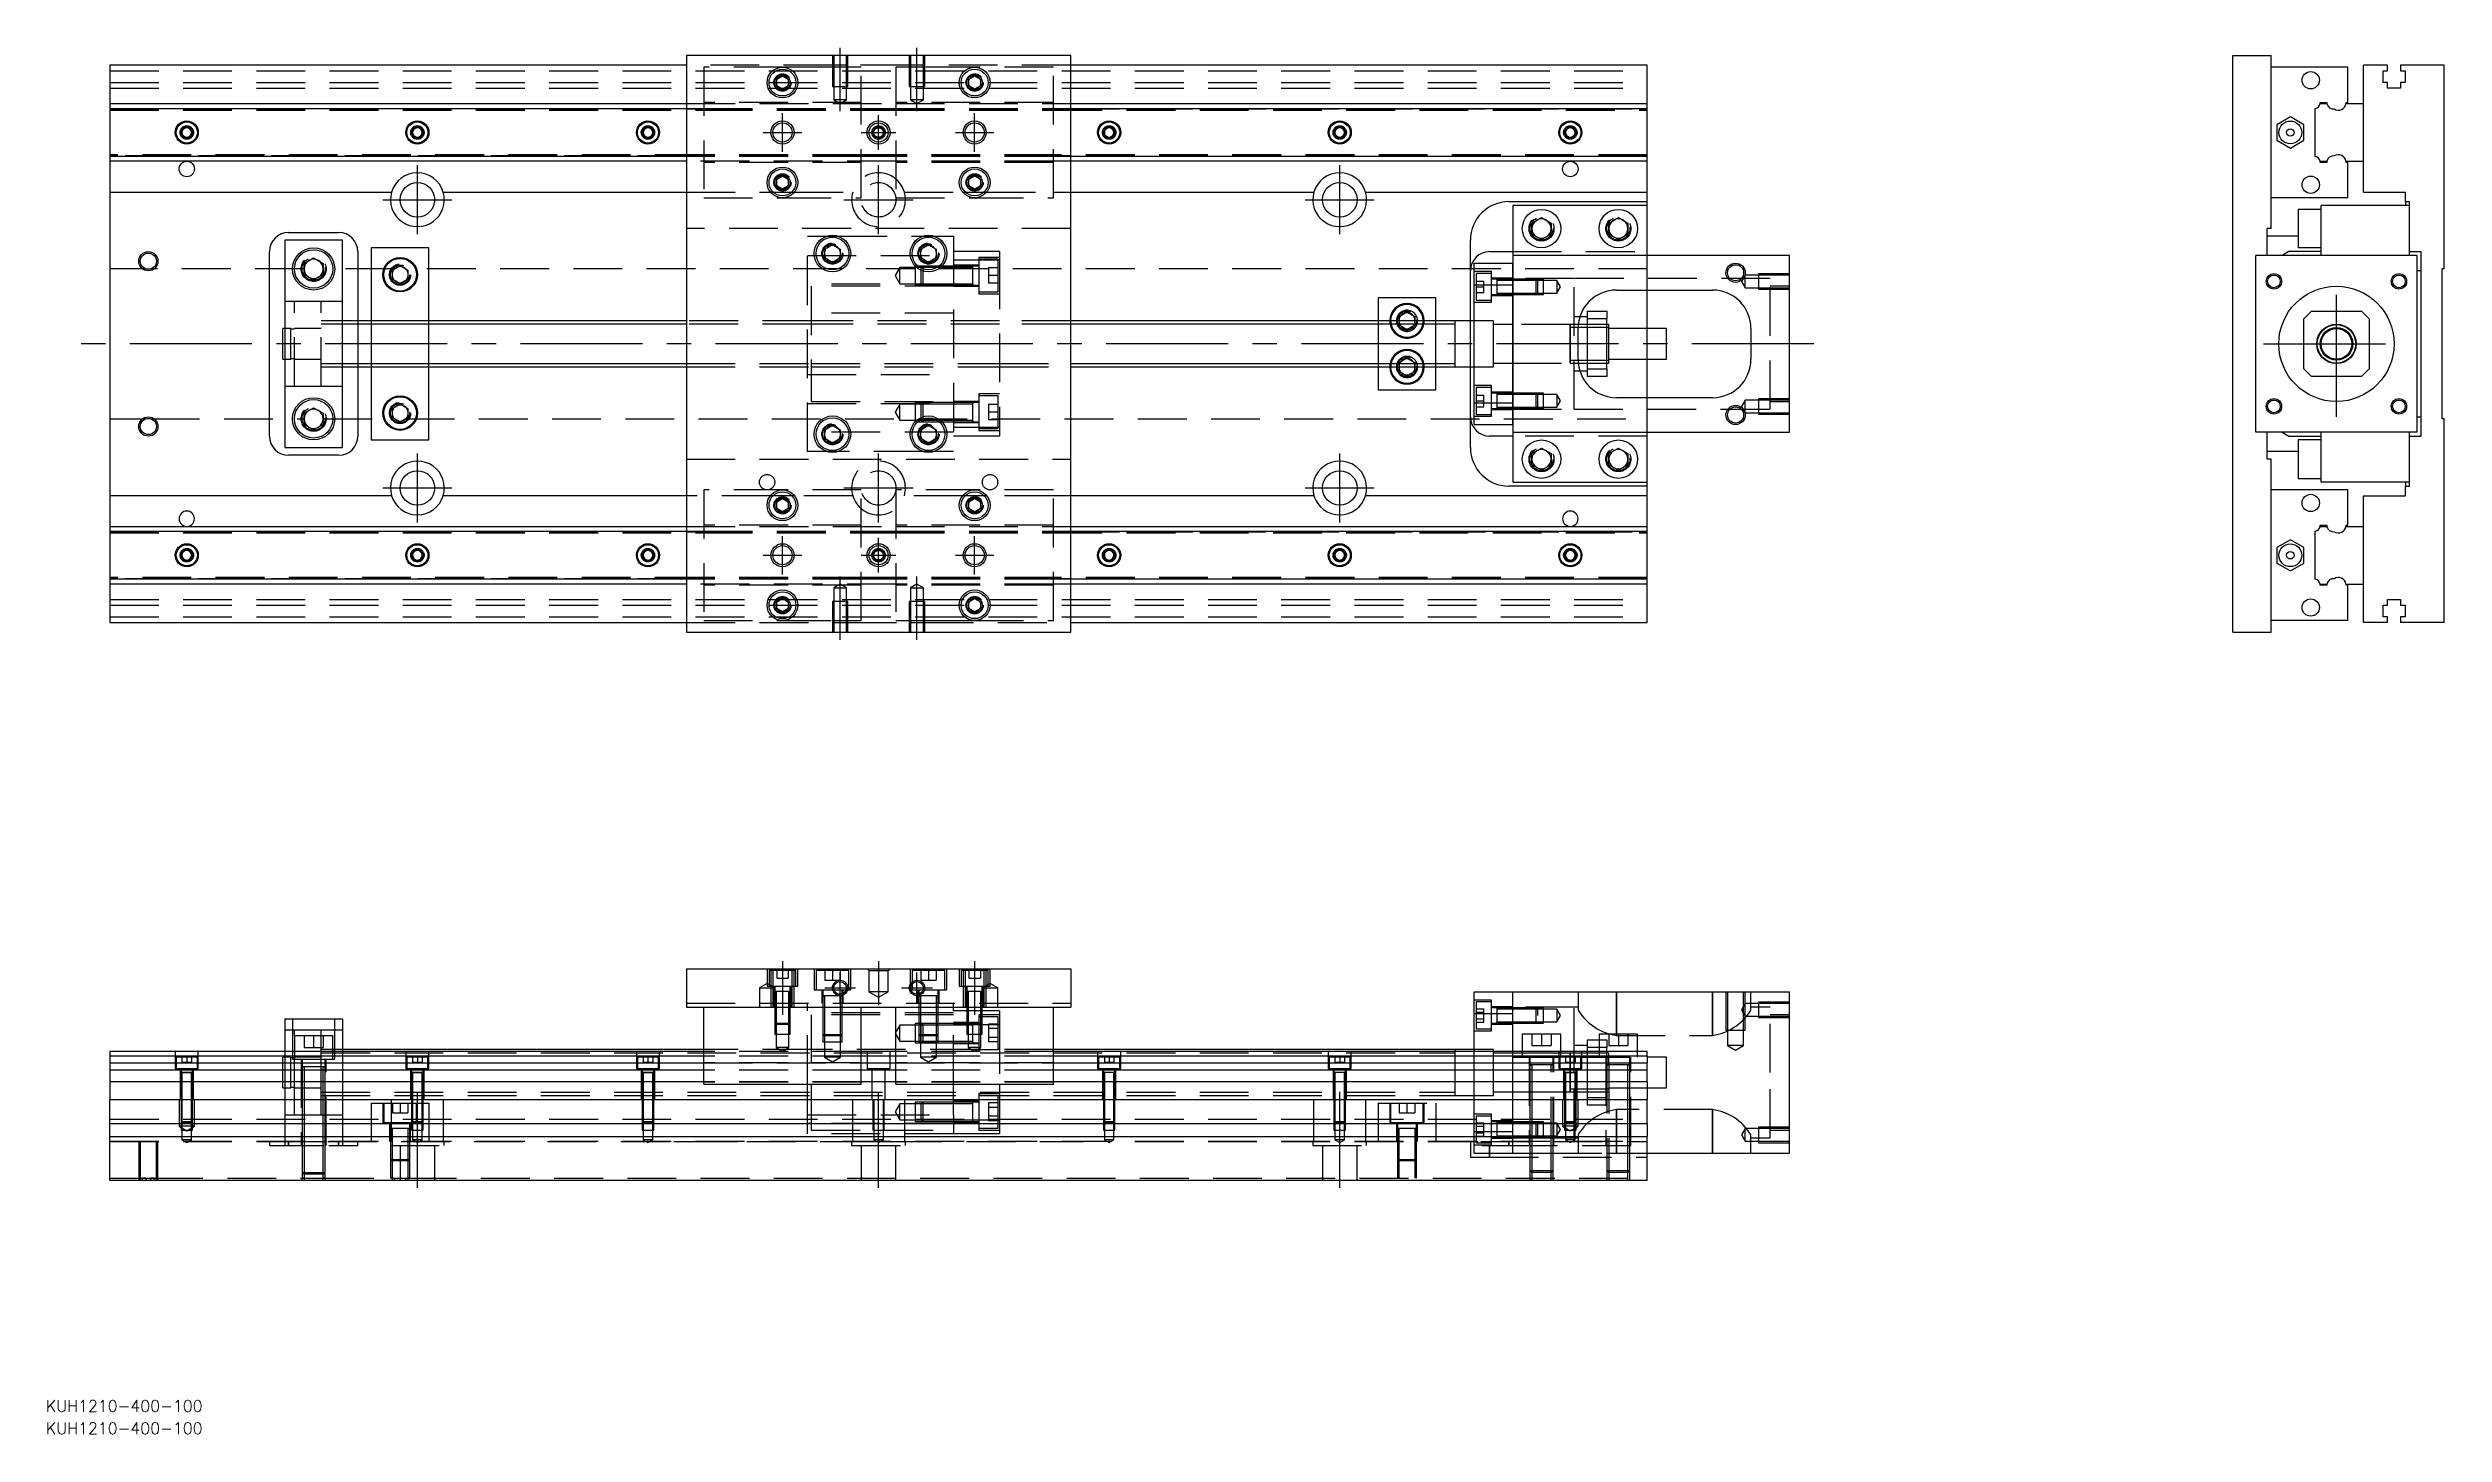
# Model space of a CAD drawing. Extents: x -16 to 607, y -284 to 77.
import ezdxf

# ---------------------------------------------------------------- set-up
doc = ezdxf.new("R2010")
doc.units = 0
doc.linetypes.add('CENTER', pattern=[50.8, 31.75, -6.35, 6.35, -6.35])
doc.linetypes.add('DASHED', pattern=[19.05, 12.7, -6.35])
doc.layers.get('0').update_dxf_attribs({"linetype": 'CONTINUOUS'})
doc.layers.add('CENTER', color=1, linetype='CENTER')
doc.styles.get("Standard").update_dxf_attribs({"font": 'txt.shx', "height": 3, "bigfont": 'bigfont.shx'})

# ---------------------------------------------------------------- blocks, each defined once
blk = doc.blocks.new('*U2')
at = {"color": 7, "linetype": 'CONTINUOUS'}
blk.add_text('KUH1210-400-100', height=3, dxfattribs=at).set_placement((-16.65, -283.66))
blk = doc.blocks.new('*U3')
at = {"color": 7, "linetype": 'CONTINUOUS'}
blk.add_text('KUH1210-400-100', height=3, dxfattribs=at).set_placement((-16.65, -277.85))

msp = doc.modelspace()

# ---------------------------------------------------------------- linework, layer by layer
at = {"color": 7, "linetype": 'CONTINUOUS'}
for p, q in [((250, 75), (150, 75)), ((150, 75), (150, -75)), ((250, -75), (250, 75)), ((552.35, -75), (552.35, 75)), ((552.35, 75), (562.35, 75)), ((562.35, 30), (562.35, 75)), ((0, 72.5), (0, 62.5)), ((150, 72.5), (0, 72.5)), ((173.5, 68.866026), (175, 69.73205)), ((173.5, 67.133974), (173.5, 68.866026)), ((175, 69.73205), (176.5, 68.866026)), ((176.5, 68.866026), (176.5, 67.133974)), ((223.5, 68.866026), (225, 69.73205)), ((223.5, 67.133974), (223.5, 68.866026)), ((225, 69.73205), (226.5, 68.866026)), ((226.5, 68.866026), (226.5, 67.133974)), ((400, 72.5), (250, 72.5)), ((400, 62.5), (400, 72.5)), ((582.35, 72), (562.35, 72)), ((582.35, 62.8), (582.35, 72)), ((586.35, 62.5), (586.35, 72.5)), ((592.65, 72.5), (586.35, 72.5)), ((591.5, 71), (592.65, 71)), ((591.5, 68), (591.5, 71)), ((592.65, 71), (592.65, 72.5)), ((596.05, 72.5), (596.05, 71)), ((607.35, 72.5), (596.05, 72.5)), ((596.05, 71), (597.2, 71)), ((597.2, 71), (597.2, 68)), ((607.35, 19.5), (607.35, 72.5)), ((0, 62.5), (150, 62.5)), ((0, 62.5), (0, 61.247728)), ((175, 66.26795), (173.5, 67.133974)), ((176.5, 67.133974), (175, 66.26795)), ((225, 66.26795), (223.5, 67.133974)), ((226.5, 67.133974), (225, 66.26795)), ((250, 62.5), (400, 62.5)), ((400, 61.247728), (400, 62.5)), ((575.102272, 62.5), (576.87668, 62.5)), ((575.147056, 62.8), (576.85, 62.8)), ((581.827372, 62.5), (586.35, 62.5)), ((581.85, 62.8), (582.35, 62.8)), ((586.35, 47.5), (586.35, 62.5)), ((586.35, 47.5), (586.35, 62.5)), ((592.65, 68), (591.5, 68)), ((592.65, 66.5), (592.65, 68)), ((596.05, 66.5), (592.65, 66.5)), ((596.05, 68), (596.05, 66.5)), ((597.2, 68), (596.05, 68)), ((0, 61.247728), (150, 61.247728)), ((0, 61.247728), (0, 48.752272)), ((18.75, 55.721688), (20, 56.443376)), ((20, 56.443376), (21.25, 55.721688)), ((78.75, 55.721688), (80, 56.443376)), ((80, 56.443376), (81.25, 55.721688)), ((138.75, 55.721688), (140, 56.443376)), ((140, 56.443376), (141.25, 55.721688)), ((250, 61.247728), (400, 61.247728)), ((258.75, 55.721688), (260, 56.443376)), ((260, 56.443376), (261.25, 55.721688)), ((318.75, 55.721688), (320, 56.443376)), ((320, 56.443376), (321.25, 55.721688)), ((378.75, 55.721688), (380, 56.443376)), ((380, 56.443376), (381.25, 55.721688)), ((400, 48.752272), (400, 61.247728)), ((563.85, 57.020726), (563.849999, 52.979274)), ((567.35, 59.041452), (563.85, 57.020726)), ((570.849999, 57.020726), (567.35, 59.041452)), ((570.849999, 52.979274), (570.849999, 57.020726)), ((573.85, 48.752272), (573.85, 61.247728)), ((18.75, 54.278312), (18.75, 55.721688)), ((20, 53.556624), (18.75, 54.278312)), ((21.25, 54.278312), (20, 53.556624)), ((21.25, 55.721688), (21.25, 54.278312)), ((78.75, 54.278312), (78.75, 55.721688)), ((80, 53.556624), (78.75, 54.278312)), ((81.25, 54.278312), (80, 53.556624)), ((81.25, 55.721688), (81.25, 54.278312)), ((138.75, 54.278312), (138.75, 55.721688)), ((140, 53.556624), (138.75, 54.278312)), ((141.25, 54.278312), (140, 53.556624)), ((141.25, 55.721688), (141.25, 54.278312)), ((258.75, 54.278312), (258.75, 55.721688)), ((260, 53.556624), (258.75, 54.278312)), ((261.25, 54.278312), (260, 53.556624)), ((261.25, 55.721688), (261.25, 54.278312)), ((318.75, 54.278312), (318.75, 55.721688)), ((320, 53.556624), (318.75, 54.278312)), ((321.25, 54.278312), (320, 53.556624)), ((321.25, 55.721688), (321.25, 54.278312)), ((378.75, 54.278312), (378.75, 55.721688)), ((380, 53.556624), (378.75, 54.278312)), ((381.25, 54.278312), (380, 53.556624)), ((381.25, 55.721688), (381.25, 54.278312)), ((563.849999, 52.979274), (567.35, 50.958548)), ((567.35, 50.958548), (570.849999, 52.979274)), ((150, 48.752272), (0, 48.752272)), ((0, 48.752272), (0, 47.5)), ((150, 47.5), (0, 47.5)), ((0, 47.5), (0, 39.5)), ((173.5, 42.866026), (175, 43.73205)), ((175, 43.73205), (176.5, 42.866026)), ((223.5, 42.866026), (225, 43.73205)), ((225, 43.73205), (226.5, 42.866026)), ((400, 48.752272), (250, 48.752272)), ((400, 47.5), (250, 47.5)), ((400, 47.5), (400, 48.752272)), ((400, 39.5), (400, 47.5)), ((575.102272, 47.5), (576.87668, 47.5)), ((576.85, 47.2), (575.147056, 47.2)), ((581.827372, 47.5), (586.35, 47.5)), ((582.35, 47.2), (581.85, 47.2)), ((582.35, 38), (582.35, 47.2)), ((586.35, 39.5), (586.35, 47.5)), ((0, 39.5), (73.291796, 39.5)), ((0, 39.5), (0, -39.5)), ((86.708204, 39.5), (150, 39.5)), ((173.5, 41.133974), (173.5, 42.866026)), ((175, 40.26795), (173.5, 41.133974)), ((176.5, 41.133974), (175, 40.26795)), ((176.5, 42.866026), (176.5, 41.133974)), ((223.5, 41.133974), (223.5, 42.866026)), ((225, 40.26795), (223.5, 41.133974)), ((226.5, 41.133974), (225, 40.26795)), ((226.5, 42.866026), (226.5, 41.133974)), ((250, 39.5), (313.291796, 39.5)), ((326.708204, 39.5), (400, 39.5)), ((400, 37), (400, 39.5)), ((582.35, 38), (562.35, 38)), ((586.35, 39.5), (597.35, 39.5)), ((597.35, 37), (597.35, 39.5)), ((364, 37), (400, 37)), ((400, 36), (365, 36)), ((365, 36), (365, 23)), ((370, 31.443376), (372.5, 32.886752)), ((370, 28.556624), (370, 31.443376)), ((372.5, 32.886752), (375, 31.443376)), ((375, 31.443376), (375, 28.556624)), ((390, 31.443376), (392.5, 32.886752)), ((390, 28.556624), (390, 31.443376)), ((392.5, 32.886752), (395, 31.443376)), ((395, 31.443376), (395, 28.556624)), ((400, 36), (400, 37)), ((400, 23), (400, 36)), ((569.35, 35), (569.35, 30)), ((575.35, 35), (569.35, 35)), ((598.35, 36), (575.35, 36)), ((575.35, 23), (575.35, 36)), ((597.35, 37), (598.35, 37)), ((597.35, 37), (597.35, 36)), ((598.35, 36), (598.35, 37)), ((598.35, 24), (598.35, 36)), ((598.35, 24), (598.35, 36)), ((60.5, 27), (45.5, 27)), ((45.5, 27), (45.5, -27)), ((46.5, 29), (59.5, 29)), ((60.5, -27), (60.5, 27)), ((83, 25), (68, 25)), ((68, 25), (68, 6)), ((83, 6), (83, 25)), ((186, 24.6547), (188, 25.809402)), ((188, 25.809402), (190, 24.6547)), ((211, 24.6547), (213, 25.809402)), ((213, 25.809402), (215, 24.6547)), ((354, 6), (354, 27)), ((372.5, 27.113248), (370, 28.556624)), ((375, 28.556624), (372.5, 27.113248)), ((392.5, 27.113248), (390, 28.556624)), ((395, 28.556624), (392.5, 27.113248)), ((562.35, 30), (561.35, 30)), ((561.35, 23), (561.35, 30)), ((569.35, 28), (561.35, 28)), ((569.35, 30), (569.35, 25)), ((575.35, 25), (569.35, 25)), ((41.5, -24), (41.5, 24)), ((50.5, 20.943376), (53, 22.386752)), ((50.5, 18.056624), (50.5, 20.943376)), ((53, 22.386752), (55.5, 20.943376)), ((55.5, 20.943376), (55.5, 18.056624)), ((64.5, 24), (64.5, 6)), ((73.5, 19.1547), (75.5, 20.309402)), ((73.5, 16.8453), (73.5, 19.1547)), ((75.5, 20.309402), (77.5, 19.1547)), ((77.5, 19.1547), (77.5, 16.8453)), ((186, 22.3453), (186, 24.6547)), ((188, 21.190598), (186, 22.3453)), ((190, 22.3453), (188, 21.190598)), ((190, 24.6547), (190, 22.3453)), ((211, 22.3453), (211, 24.6547)), ((213, 21.190598), (211, 22.3453)), ((215, 22.3453), (213, 21.190598)), ((215, 24.6547), (215, 22.3453)), ((355, 15.32971), (355, 21)), ((355, 21), (365, 21)), ((359, 24), (365, 24)), ((365, 23), (365, 15.32971)), ((437, 23), (365, 23)), ((437, -23), (437, 23)), ((558.35, -23), (558.35, 23)), ((600.35, 23), (558.35, 23)), ((575.35, 24), (566.980684, 24)), ((598.35, 23), (598.35, 24)), ((598.35, 24), (601.35, 24)), ((600.35, -23), (600.35, 23)), ((601.35, 19), (600.35, 19)), ((601.35, -24), (601.35, 24)), ((607.35, 19.5), (606.85, 19.5)), ((606.85, -19.5), (606.85, 19.5)), ((53, 16.613248), (50.5, 18.056624)), ((55.5, 18.056624), (53, 16.613248)), ((75.5, 15.690598), (73.5, 16.8453)), ((77.5, 16.8453), (75.5, 15.690598)), ((355, 15.32971), (365, 15.32971)), ((355, -15.32971), (355, 15.32971)), ((365, 15.32971), (365, -15.32971)), ((365, -15.32971), (365, 15.32971)), ((392, 14), (417, 14)), ((400, 4), (400, 14)), ((345, 12), (330, 12)), ((330, 12), (330, 6)), ((335.5, 7.1547), (337.5, 8.309402)), ((335.5, 6), (335.5, 7.1547)), ((337.5, 8.309402), (339.5, 7.1547)), ((339.5, 7.1547), (339.5, 6)), ((345, 6), (345, 12)), ((384.5, 7), (382.460608, 7)), ((384.5, 8.5), (389.5, 8.5)), ((384.5, 6.5), (384.5, 8.5)), ((389.5, 6.5), (384.5, 6.5)), ((384.5, -6.5), (384.5, 6.5)), ((389.5, 8.5), (389.5, 6.5)), ((389.5, -6.5), (389.5, 6.5)), ((572.85, 8.5), (570.85, 6.5)), ((570.85, -6.5), (570.85, 6.5)), ((572.85, 8.5), (585.85, 8.5)), ((587.85, 6.5), (585.85, 8.5)), ((587.85, 6.5), (587.85, -6.5)), ((45, 0), (45, 4)), ((45.5, 4), (45, 4)), ((150, 6), (60.5, 6)), ((350, 6), (250, 6)), ((350, 6), (349.995, 6)), ((350, -6.000006), (350, 6.000006)), ((350, 5.125), (350, 6.000006)), ((350, -5.999164), (350, 6)), ((350.005, 6), (350, 6)), ((355, 6), (350, 6)), ((350, -5.125), (350, 5.125)), ((382, -4), (382, 4)), ((384.5, 4.25), (382.003126, 4.25)), ((389.5, 4.25), (384.5, 4.25)), ((390, 5), (389.5, 5)), ((390, 4.25), (389.5, 4.25)), ((390, 0), (390, 5)), ((405, 4), (390, 4)), ((405, 0), (405, 4)), ((427, 4), (427, -4)), ((45, -4), (45, 0)), ((45, -4), (45.5, -4)), ((60.5, -6), (150, -6)), ((64.5, -6), (64.5, -24)), ((68, -6), (68, -25)), ((83, -25), (83, -6)), ((250, -6), (350, -6)), ((330, -6), (330, -12)), ((335.5, -7.1547), (335.5, -6)), ((339.5, -6), (339.5, -7.1547)), ((345, -12), (345, -6)), ((349.995, -6), (350, -6)), ((350, -6.000006), (350, -5.125)), ((350, -6), (350, -5.999164)), ((350, -6), (350.005, -6)), ((350, -6), (355, -6)), ((354, -27), (354, -6)), ((382.003126, -4.25), (384.5, -4.25)), ((384.5, -4.25), (389.5, -4.25)), ((389.5, -4.25), (390, -4.25)), ((389.5, -5), (390, -5)), ((390, -5), (390, 0)), ((390, -4), (405, -4)), ((400, -14), (400, -4)), ((405, -4), (405, 0)), ((330, -12), (345, -12)), ((337.5, -8.309402), (335.5, -7.1547)), ((339.5, -7.1547), (337.5, -8.309402)), ((382.460608, -7), (384.5, -7)), ((384.5, -6.5), (389.5, -6.5)), ((384.5, -8.5), (384.5, -6.5)), ((389.5, -8.5), (384.5, -8.5)), ((389.5, -6.5), (389.5, -8.5)), ((570.85, -6.5), (572.85, -8.5)), ((585.85, -8.5), (572.85, -8.5)), ((585.85, -8.5), (587.85, -6.5)), ((50.5, -18.056624), (53, -16.613248)), ((50.5, -20.943376), (50.5, -18.056624)), ((53, -16.613248), (55.5, -18.056624)), ((55.5, -18.056624), (55.5, -20.943376)), ((73.5, -16.8453), (75.5, -15.690598)), ((73.5, -19.1547), (73.5, -16.8453)), ((75.5, -15.690598), (77.5, -16.8453)), ((77.5, -16.8453), (77.5, -19.1547)), ((355, -15.32971), (365, -15.32971)), ((355, -21), (355, -15.32971)), ((365, -15.32971), (365, -23)), ((417, -14), (392, -14)), ((53, -22.386752), (50.5, -20.943376)), ((55.5, -20.943376), (53, -22.386752)), ((75.5, -20.309402), (73.5, -19.1547)), ((77.5, -19.1547), (75.5, -20.309402)), ((186, -22.3453), (188, -21.190598)), ((186, -24.6547), (186, -22.3453)), ((188, -25.809402), (186, -24.6547)), ((188, -21.190598), (190, -22.3453)), ((190, -24.6547), (188, -25.809402)), ((190, -22.3453), (190, -24.6547)), ((211, -22.3453), (213, -21.190598)), ((211, -24.6547), (211, -22.3453)), ((213, -25.809402), (211, -24.6547)), ((213, -21.190598), (215, -22.3453)), ((215, -24.6547), (213, -25.809402)), ((215, -22.3453), (215, -24.6547)), ((355, -21), (365, -21)), ((365, -24), (359, -24)), ((365, -23), (437, -23)), ((365, -23), (365, -36)), ((400, -36), (400, -23)), ((600.35, -23), (558.35, -23)), ((561.35, -30), (561.35, -23)), ((566.980684, -24), (575.35, -24)), ((575.35, -36), (575.35, -23)), ((598.35, -24), (598.35, -23)), ((598.35, -36), (598.35, -24)), ((598.35, -36), (598.35, -24)), ((598.35, -24), (601.35, -24)), ((600.35, -19), (601.35, -19)), ((607.35, -19.5), (606.85, -19.5)), ((607.35, -72.5), (607.35, -19.5)), ((45.5, -27), (60.5, -27)), ((59.5, -29), (46.5, -29)), ((68, -25), (83, -25)), ((370, -28.556624), (372.5, -27.113248)), ((370, -31.443376), (370, -28.556624)), ((372.5, -27.113248), (375, -28.556624)), ((375, -28.556624), (375, -31.443376)), ((390, -28.556624), (392.5, -27.113248)), ((390, -31.443376), (390, -28.556624)), ((392.5, -27.113248), (395, -28.556624)), ((395, -28.556624), (395, -31.443376)), ((569.35, -28), (561.35, -28)), ((562.35, -30), (561.35, -30)), ((562.35, -75), (562.35, -30)), ((569.35, -25), (569.35, -30)), ((575.35, -25), (569.35, -25)), ((569.35, -30), (569.35, -35)), ((400, -37), (364, -37)), ((365, -36), (400, -36)), ((372.5, -32.886752), (370, -31.443376)), ((375, -31.443376), (372.5, -32.886752)), ((392.5, -32.886752), (390, -31.443376)), ((395, -31.443376), (392.5, -32.886752)), ((400, -37), (400, -36)), ((400, -39.5), (400, -37)), ((569.35, -35), (575.35, -35)), ((598.35, -36), (575.35, -36)), ((597.35, -36), (597.35, -37)), ((597.35, -37), (598.35, -37)), ((597.35, -39.5), (597.35, -37)), ((598.35, -37), (598.35, -36)), ((73.291796, -39.5), (0, -39.5)), ((0, -39.5), (0, -47.5)), ((150, -39.5), (86.708204, -39.5)), ((173.5, -41.133974), (175, -40.26795)), ((173.5, -42.866026), (173.5, -41.133974)), ((175, -43.73205), (173.5, -42.866026)), ((175, -40.26795), (176.5, -41.133974)), ((176.5, -42.866026), (175, -43.73205)), ((176.5, -41.133974), (176.5, -42.866026)), ((223.5, -41.133974), (225, -40.26795)), ((223.5, -42.866026), (223.5, -41.133974)), ((225, -43.73205), (223.5, -42.866026)), ((225, -40.26795), (226.5, -41.133974)), ((226.5, -42.866026), (225, -43.73205)), ((226.5, -41.133974), (226.5, -42.866026)), ((313.291796, -39.5), (250, -39.5)), ((400, -39.5), (326.708204, -39.5)), ((400, -47.5), (400, -39.5)), ((582.35, -38), (562.35, -38)), ((582.35, -47.2), (582.35, -38)), ((586.35, -47.5), (586.35, -39.5)), ((586.35, -39.5), (597.35, -39.5)), ((0, -47.5), (150, -47.5)), ((0, -47.5), (0, -48.752272)), ((0, -48.752272), (150, -48.752272)), ((0, -48.752272), (0, -61.247728)), ((250, -47.5), (400, -47.5)), ((250, -48.752272), (400, -48.752272)), ((400, -48.752272), (400, -47.5)), ((400, -61.247728), (400, -48.752272)), ((573.85, -61.247728), (573.85, -48.752272)), ((575.102272, -47.5), (576.87668, -47.5)), ((575.147056, -47.2), (576.85, -47.2)), ((581.827372, -47.5), (586.35, -47.5)), ((581.85, -47.2), (582.35, -47.2)), ((586.35, -62.5), (586.35, -47.5)), ((586.35, -62.5), (586.35, -47.5)), ((18.75, -54.278312), (20, -53.556624)), ((18.75, -55.721688), (18.75, -54.278312)), ((20, -56.443376), (18.75, -55.721688)), ((20, -53.556624), (21.25, -54.278312)), ((21.25, -55.721688), (20, -56.443376)), ((21.25, -54.278312), (21.25, -55.721688)), ((78.75, -54.278312), (80, -53.556624)), ((78.75, -55.721688), (78.75, -54.278312)), ((80, -56.443376), (78.75, -55.721688)), ((80, -53.556624), (81.25, -54.278312)), ((81.25, -55.721688), (80, -56.443376)), ((81.25, -54.278312), (81.25, -55.721688)), ((138.75, -54.278312), (140, -53.556624)), ((138.75, -55.721688), (138.75, -54.278312)), ((140, -56.443376), (138.75, -55.721688)), ((140, -53.556624), (141.25, -54.278312)), ((141.25, -55.721688), (140, -56.443376)), ((141.25, -54.278312), (141.25, -55.721688)), ((258.75, -54.278312), (260, -53.556624)), ((258.75, -55.721688), (258.75, -54.278312)), ((260, -56.443376), (258.75, -55.721688)), ((260, -53.556624), (261.25, -54.278312)), ((261.25, -55.721688), (260, -56.443376)), ((261.25, -54.278312), (261.25, -55.721688)), ((318.75, -54.278312), (320, -53.556624)), ((318.75, -55.721688), (318.75, -54.278312)), ((320, -56.443376), (318.75, -55.721688)), ((320, -53.556624), (321.25, -54.278312)), ((321.25, -55.721688), (320, -56.443376)), ((321.25, -54.278312), (321.25, -55.721688)), ((378.75, -54.278312), (380, -53.556624)), ((378.75, -55.721688), (378.75, -54.278312)), ((380, -56.443376), (378.75, -55.721688)), ((380, -53.556624), (381.25, -54.278312)), ((381.25, -55.721688), (380, -56.443376)), ((381.25, -54.278312), (381.25, -55.721688)), ((563.85, -52.979274), (563.849999, -57.020726)), ((567.35, -50.958548), (563.85, -52.979274)), ((570.849999, -52.979274), (567.35, -50.958548)), ((570.849999, -57.020726), (570.849999, -52.979274)), ((0, -61.247728), (0, -62.5)), ((150, -61.247728), (0, -61.247728)), ((400, -61.247728), (250, -61.247728)), ((400, -62.5), (400, -61.247728)), ((563.849999, -57.020726), (567.35, -59.041452)), ((567.35, -59.041452), (570.849999, -57.020726)), ((150, -62.5), (0, -62.5)), ((0, -62.5), (0, -72.5)), ((173.5, -67.133974), (175, -66.26795)), ((173.5, -68.866026), (173.5, -67.133974)), ((175, -66.26795), (176.5, -67.133974)), ((176.5, -67.133974), (176.5, -68.866026)), ((223.5, -67.133974), (225, -66.26795)), ((223.5, -68.866026), (223.5, -67.133974)), ((225, -66.26795), (226.5, -67.133974)), ((226.5, -67.133974), (226.5, -68.866026)), ((400, -62.5), (250, -62.5)), ((400, -72.5), (400, -62.5)), ((575.102272, -62.5), (576.87668, -62.5)), ((576.85, -62.8), (575.147056, -62.8)), ((581.827372, -62.5), (586.35, -62.5)), ((582.35, -62.8), (581.85, -62.8)), ((582.35, -72), (582.35, -62.8)), ((586.35, -72.5), (586.35, -62.5)), ((591.5, -68), (592.65, -68)), ((591.5, -71), (591.5, -68)), ((592.65, -66.5), (596.05, -66.5)), ((592.65, -68), (592.65, -66.5)), ((596.05, -66.5), (596.05, -68)), ((596.05, -68), (597.2, -68)), ((597.2, -68), (597.2, -71)), ((0, -72.5), (150, -72.5)), ((175, -69.73205), (173.5, -68.866026)), ((176.5, -68.866026), (175, -69.73205)), ((225, -69.73205), (223.5, -68.866026)), ((226.5, -68.866026), (225, -69.73205)), ((250, -72.5), (400, -72.5)), ((582.35, -72), (562.35, -72)), ((592.65, -72.5), (586.35, -72.5)), ((592.65, -71), (591.5, -71)), ((592.65, -72.5), (592.65, -71)), ((596.05, -71), (596.05, -72.5)), ((597.2, -71), (596.05, -71)), ((607.35, -72.5), (596.05, -72.5)), ((150, -75), (250, -75)), ((552.35, -75), (562.35, -75)), ((150, -162.58), (250, -162.58)), ((150, -162.58), (150, -172.58)), ((250, -162.58), (250, -172.58)), ((150, -172.58), (250, -172.58)), ((154.5, -192.58), (154.5, -172.58)), ((195.5, -192.58), (195.5, -172.58)), ((204.5, -192.58), (204.5, -172.58)), ((245.5, -192.58), (245.5, -172.58)), ((355, -174.25029), (355, -168.58)), ((355, -168.58), (365, -168.58)), ((355, -184.08), (355, -174.25029)), ((355, -174.25029), (365, -174.25029)), ((365, -168.58), (437, -168.58)), ((365, -184.08), (365, -168.58)), ((437, -210.58), (437, -168.58)), ((45.5, -175.58), (45.5, -184.08)), ((45.5, -175.58), (60.5, -175.58)), ((60.5, -175.58), (60.5, -184.08)), ((377.5, -179.58), (367.5, -179.58)), ((367.5, -179.58), (367.5, -184.08)), ((377.5, -184.08), (377.5, -179.58)), ((397.5, -179.58), (387.5, -179.58)), ((387.5, -179.58), (387.5, -184.08)), ((397.5, -184.08), (397.5, -179.58)), ((0, -184.08), (0, -185.332272)), ((154.5, -184.08), (0, -184.08)), ((154.5, -185.332272), (0, -185.332272)), ((0, -185.332272), (0, -187.10668)), ((154.5, -183.58), (60.5, -183.58)), ((204.5, -184.08), (195.5, -184.08)), ((204.5, -185.332272), (195.5, -185.332272)), ((350, -183.58), (245.5, -183.58)), ((400, -184.08), (245.5, -184.08)), ((400, -185.332272), (245.5, -185.332272)), ((350, -183.58), (349.995, -183.58)), ((350, -184.08), (350, -183.579994)), ((350.005, -183.58), (350, -183.58)), ((355, -183.58), (350, -183.58)), ((350, -189.379946), (350, -184.08)), ((380, -189.58), (380, -184.579994)), ((380, -194.580006), (380, -184.579994)), ((380, -185.33), (380, -185.58)), ((381, -185.33), (380, -185.33)), ((380, -186.88), (380, -188.58)), ((384.5, -185.33), (381, -185.33)), ((387.5, -185.33), (384.5, -185.33)), ((389.5, -185.33), (387.5, -185.33)), ((390, -185.33), (389.5, -185.33)), ((400, -185.332272), (400, -184.08)), ((400, -185.332272), (400, -187.10668)), ((0, -187.10668), (154.5, -187.10668)), ((0, -187.10668), (0, -189.003076)), ((154.5, -189.003076), (0, -189.003076)), ((0, -189.003076), (0, -192.057372)), ((154.5, -192.057372), (0, -192.057372)), ((0, -192.057372), (0, -196.58)), ((154.5, -192.58), (195.5, -192.58)), ((195.5, -187.10668), (204.5, -187.10668)), ((204.5, -189.003076), (195.5, -189.003076)), ((204.5, -192.057372), (195.5, -192.057372)), ((204.5, -192.58), (245.5, -192.58)), ((245.5, -187.10668), (400, -187.10668)), ((400, -189.003076), (245.5, -189.003076)), ((400, -192.057372), (245.5, -192.057372)), ((350, -195.580006), (350, -189.379946)), ((380, -188.58), (380, -189.58)), ((400, -189.003076), (400, -187.10668)), ((400, -192.057372), (400, -189.003076)), ((400, -192.057372), (400, -196.58)), ((0, -196.58), (400, -196.58)), ((0, -202.88), (0, -196.58)), ((381.5, -193.83), (384.5, -193.83)), ((384.5, -193.83), (389.5, -193.83)), ((400, -202.88), (400, -196.58)), ((0, -202.88), (400, -202.88)), ((0, -206.28), (0, -202.88)), ((400, -202.88), (400, -206.28)), ((0, -217.58), (0, -206.28)), ((0, -206.28), (400, -206.28)), ((400, -217.58), (400, -206.28)), ((400, -210.58), (437, -210.58)), ((0, -217.58), (400, -217.58))]:
    msp.add_line(p, q, dxfattribs=at)
at = {"color": 3, "linetype": 'DASHED'}
for p, q in [((188.000006, 75), (188.000006, 67)), ((188.35, 75), (188.35, 67)), ((191.65, 67), (191.65, 75)), ((191.999994, 67), (191.999994, 75)), ((208.000006, 75), (208.000006, 67)), ((208.35, 75), (208.35, 67)), ((211.65, 67), (211.65, 75)), ((211.999994, 67), (211.999994, 75)), ((0, 71), (400, 71)), ((188.000006, 72.5), (150, 72.5)), ((175, 72), (154.5, 72)), ((154.5, 72), (154.5, 38)), ((188.000006, 72), (175, 72)), ((191.999994, 72.5), (188.000006, 72.5)), ((191.999994, 72), (188.000006, 72)), ((208.000006, 72.5), (191.999994, 72.5)), ((195.5, 72), (191.999994, 72)), ((195.5, 38), (195.5, 72)), ((204.5, 72), (204.5, 38)), ((208.000006, 72), (204.5, 72)), ((211.999994, 72.5), (208.000006, 72.5)), ((211.999994, 72), (208.000006, 72)), ((250, 72.5), (211.999994, 72.5)), ((225, 72), (211.999994, 72)), ((245.5, 72), (225, 72)), ((245.5, 38), (245.5, 72)), ((0, 68), (400, 68)), ((0, 66.5), (400, 66.5)), ((150, 62.5), (204.5, 62.5)), ((195.5, 62.8), (154.5, 62.8)), ((176.973226, 68.326156), (177, 68)), ((188.000006, 67), (191.999994, 67)), ((188.35, 67), (188.35, 63.5)), ((191.65, 63.5), (188.35, 63.5)), ((188.35, 63.5), (190, 62.547372)), ((190, 62.547372), (191.65, 63.5)), ((191.65, 63.5), (191.65, 67)), ((245.5, 62.8), (204.5, 62.8)), ((204.5, 62.5), (245.5, 62.5)), ((208.000006, 67), (211.999994, 67)), ((208.35, 67), (208.35, 63.5)), ((211.65, 63.5), (208.35, 63.5)), ((208.35, 63.5), (210, 62.547372)), ((210, 62.547372), (211.65, 63.5)), ((211.65, 63.5), (211.65, 67)), ((226.973226, 68.326156), (227, 68)), ((245.5, 62.5), (250, 62.5)), ((0, 61.1147), (150, 61.1147)), ((0, 61.1), (154.5, 61.1)), ((0, 60.8), (154.5, 60.8)), ((150, 61.247728), (154.5, 61.247728)), ((150, 61.1147), (154.5, 61.1147)), ((154.5, 61.247728), (195.5, 61.247728)), ((154.5, 61.1147), (195.5, 61.1147)), ((154.5, 61.1), (195.5, 61.1)), ((154.5, 61.1), (195.5, 61.1)), ((154.5, 60.8), (195.5, 60.8)), ((154.5, 60.8), (195.5, 60.8)), ((195.5, 61.247728), (204.5, 61.247728)), ((195.5, 61.1147), (204.5, 61.1147)), ((195.5, 61.1), (204.5, 61.1)), ((195.5, 60.8), (204.5, 60.8)), ((204.5, 61.247728), (245.5, 61.247728)), ((204.5, 61.1147), (245.5, 61.1147)), ((204.5, 61.1), (245.5, 61.1)), ((204.5, 60.8), (245.5, 60.8)), ((245.5, 61.247728), (250, 61.247728)), ((245.5, 61.1147), (250, 61.1147)), ((245.5, 61.1), (400, 61.1)), ((245.5, 60.8), (400, 60.8)), ((250, 61.1147), (400, 61.1147)), ((21.477374, 55.25955), (21.5, 55)), ((78.5, 55), (78.52041, 55.24661)), ((138.5, 55), (138.52041, 55.24661)), ((261.477374, 55.25955), (261.5, 55)), ((318.5, 55), (318.52041, 55.24661)), ((381.477374, 55.25955), (381.5, 55)), ((154.5, 49.2), (0, 49.2)), ((154.5, 48.9), (0, 48.9)), ((150, 48.8853), (0, 48.8853)), ((154.5, 48.8853), (150, 48.8853)), ((154.5, 48.752272), (150, 48.752272)), ((204.5, 47.5), (150, 47.5)), ((195.5, 49.2), (154.5, 49.2)), ((195.5, 48.9), (154.5, 48.9)), ((195.5, 48.8853), (154.5, 48.8853)), ((195.5, 48.752272), (154.5, 48.752272)), ((195.5, 47.2), (154.5, 47.2)), ((204.5, 49.2), (195.5, 49.2)), ((204.5, 48.9), (195.5, 48.9)), ((204.5, 48.8853), (195.5, 48.8853)), ((204.5, 48.752272), (195.5, 48.752272)), ((245.5, 49.2), (204.5, 49.2)), ((245.5, 48.9), (204.5, 48.9)), ((245.5, 48.8853), (204.5, 48.8853)), ((245.5, 48.752272), (204.5, 48.752272)), ((245.5, 47.5), (204.5, 47.5)), ((245.5, 47.2), (204.5, 47.2)), ((400, 49.2), (245.5, 49.2)), ((400, 48.9), (245.5, 48.9)), ((250, 48.8853), (245.5, 48.8853)), ((250, 48.752272), (245.5, 48.752272)), ((250, 47.5), (245.5, 47.5)), ((400, 48.8853), (250, 48.8853)), ((150, 39.5), (171.877502, 39.5)), ((154.5, 38), (175, 38)), ((171.877502, 39.5), (172.55051, 39.5)), ((172.55051, 39.5), (177.44949, 39.5)), ((173, 42), (173.030168, 42.346066)), ((175, 38), (195.5, 38)), ((177.44949, 39.5), (178.122498, 39.5)), ((178.122498, 39.5), (193.291796, 39.5)), ((204.5, 38), (225, 38)), ((206.708204, 39.5), (221.877502, 39.5)), ((221.877502, 39.5), (222.55051, 39.5)), ((222.55051, 39.5), (227.44949, 39.5)), ((225, 38), (245.5, 38)), ((226.973226, 42.326156), (227, 42)), ((227.44949, 39.5), (228.122498, 39.5)), ((228.122498, 39.5), (245.5, 39.5)), ((245.5, 39.5), (250, 39.5)), ((250, 30), (150, 30)), ((181.5, 28), (186.47931, 28)), ((181.5, -28), (181.5, 28)), ((186.47931, 28), (189.52069, 28)), ((189.52069, 28), (211.47931, 28)), ((211.47931, 28), (214.52069, 28)), ((214.52069, 28), (219.5, 28)), ((219.5, 28), (219.5, -28)), ((369.5, 30), (369.520026, 30.346056)), ((395.477798, 30.364306), (395.5, 30)), ((9.359688, 19.5), (0, 19.5)), ((50.5, 19.5), (10.640312, 19.5)), ((74.030306, 19.5), (55.5, 19.5)), ((55.977798, 19.864306), (56, 19.5)), ((400, 19.5), (76.969694, 19.5)), ((181.5, 23), (219.5, 23)), ((190.483582, 23.786038), (190.5, 23.5)), ((205.5, 19.85352), (204.287564, 17.75352)), ((205.5, 15.65352), (205.5, 19.85352)), ((209.5, 19.85352), (205.5, 19.85352)), ((209.5, 20.253516), (209.5, 15.253526)), ((209.532604, 20.253516), (209.5, 20.253516)), ((211.1, 19.85352), (209.5, 19.85352)), ((210.25722, 20.253516), (209.532604, 20.253516)), ((211.5, 20.253518), (210.25722, 20.253516)), ((211.5, 20.25352), (211.1, 19.85352)), ((211.1, 19.698356), (211.1, 19.85352)), ((215.183046, 19.85352), (211.1, 19.85352)), ((211.1, 19.146554), (211.1, 19.698356)), ((211.1, 15.65352), (211.1, 19.146554)), ((211.5, 20.25352), (211.5, 19.523506)), ((215.742786, 20.25352), (211.5, 20.25352)), ((215.74278, 20.253516), (211.5, 20.253518)), ((211.5, 19.523506), (211.5, 18.99306)), ((211.5, 18.99306), (211.5, 15.25352)), ((216.04396, 19.85352), (215.183046, 19.85352)), ((215.483582, 23.786038), (215.5, 23.5)), ((216.467396, 20.253516), (215.74278, 20.253516)), ((216.467402, 20.25352), (215.742786, 20.25352)), ((219.5, 19.85352), (216.04396, 19.85352)), ((219.5, 20.253516), (216.467396, 20.253516)), ((219.5, 20.25352), (216.467402, 20.25352)), ((231.5, 24), (219.5, 24)), ((231.5, 21.748564), (219.5, 21.748564)), ((226.1, 20.50352), (219.5, 20.50352)), ((224.505, 20.25352), (219.5, 20.25352)), ((224.5, 19.85352), (219.5, 19.85352)), ((226.1, 20.25352), (224.495, 20.25352)), ((224.5, 15.253516), (224.5, 20.253526)), ((224.5, 15.253516), (224.5, 20.253526)), ((224.5, 19.996122), (224.5, 20.25352)), ((224.5, 20.25352), (224.5, 19.996072)), ((224.5, 15.51097), (224.5, 19.996122)), ((226.1, 22.50352), (226.1, 13.00352)), ((231.5, 22.50352), (226.1, 22.50352)), ((231.1, 22.00352), (226.1, 22.00352)), ((228.6, 19.75352), (228.6, 17.75352)), ((231.1, 19.75352), (228.6, 19.75352)), ((231.1, 13.50352), (231.1, 22.00352)), ((231.5, 24), (231.5, 21.748564)), ((231.5, 21.748564), (231.5, -21.748564)), ((359.5, 18.849242), (355, 18.849242)), ((359.5, 10.849242), (359.5, 18.849242)), ((365, 24), (400, 24)), ((365, 15.32971), (365, 21)), ((400, 14), (400, 23)), ((73, 18), (73.012884, 18.253488)), ((219.5, 15.5), (181.5, 15.5)), ((182.5, 15), (182.5, -15)), ((219.5, 15), (182.5, 15)), ((204.287564, 17.75352), (205.5, 15.65352)), ((205.5, 15.65352), (209.5, 15.65352)), ((209.5, 15.65352), (211.1, 15.65352)), ((209.5, 15.253526), (211.5, 15.253524)), ((211.1, 15.65352), (219.5, 15.65352)), ((211.1, 15.65352), (211.5, 15.25352)), ((211.5, 15.253524), (219.5, 15.253526)), ((211.5, 15.25352), (219.5, 15.25352)), ((219.5, 15.65352), (224.5, 15.65352)), ((219.5, 15.25352), (224.505, 15.25352)), ((219.5, 15.00352), (226.1, 15.00352)), ((224.495, 15.25352), (226.1, 15.25352)), ((224.5, 15.510988), (224.5, 15.25352)), ((224.5, 15.25352), (224.5, 15.51097)), ((226.1, 13.50352), (231.1, 13.50352)), ((226.1, 13.00352), (231.5, 13.00352)), ((228.6, 17.75352), (228.6, 15.75352)), ((231.1, 17.75352), (228.6, 17.75352)), ((231.1, 15.75352), (228.6, 15.75352)), ((355.5, 18.349242), (355.5, 11.349242)), ((359.5, 18.349242), (355.5, 18.349242)), ((355.5, 16.349242), (357.5, 16.349242)), ((355.5, 14.849242), (357.5, 14.849242)), ((355.5, 13.349242), (357.5, 13.349242)), ((357.5, 14.849242), (357.5, 16.349242)), ((357.5, 13.349242), (357.5, 14.849242)), ((365, 17.099242), (359.5, 17.099242)), ((360.9, 16.849242), (359.5, 16.849242)), ((359.5, 12.849242), (360.9, 12.849242)), ((359.5, 12.599242), (365, 12.599242)), ((360.9, 16.849242), (360.895, 16.849242)), ((360.895, 12.849242), (360.9, 12.849242)), ((360.9, 16.849248), (360.9, 12.849238)), ((360.9, 16.849248), (360.9, 12.849238)), ((360.9, 16.849242), (360.9, 16.63278)), ((360.905, 16.849242), (360.9, 16.849242)), ((365, 16.849242), (360.9, 16.849242)), ((360.9, 16.63278), (360.9, 13.065704)), ((365, 16.499242), (360.9, 16.499242)), ((360.9, 13.199242), (365, 13.199242)), ((360.9, 13.065704), (360.9, 12.849242)), ((360.9, 12.849242), (360.905, 12.849242)), ((360.9, 12.849242), (365, 12.849242)), ((381, 17), (365, 17)), ((371.15, 16.849242), (365, 16.849242)), ((371.15, 16.849238), (365, 16.849238)), ((371.5, 16.499242), (365, 16.499242)), ((365, 13.199242), (371.5, 13.199242)), ((365, 12.849248), (371.15, 12.849248)), ((365, 12.849242), (371.15, 12.849242)), ((371.15, 12.849242), (371.15, 16.849242)), ((371.5, 16.499242), (371.15, 16.849242)), ((373, 16.849238), (371.15, 16.849238)), ((371.15, 12.849242), (371.5, 13.199242)), ((371.15, 12.849248), (373, 12.849248)), ((371.5, 16.499242), (371.5, 13.199242)), ((373, 16.499242), (371.5, 16.499242)), ((371.5, 13.199242), (373, 13.199242)), ((373, 12.849248), (373, 16.849238)), ((376.5, 16.499242), (373, 16.499242)), ((373, 13.199242), (376.5, 13.199242)), ((376.5, 16.499242), (376.5, 13.199242)), ((377.452628, 14.849242), (376.5, 16.499242)), ((376.5, 13.199242), (377.452628, 14.849242)), ((381, -17), (381, 17)), ((432, 17), (381, 17)), ((425.5, 17.913456), (424.547372, 16.263456)), ((424.547372, 16.263456), (425.5, 14.613456)), ((425.5, 14.613456), (425.5, 17.913456)), ((429, 17.913456), (425.5, 17.913456)), ((425.5, 14.613456), (429, 14.613456)), ((429, 18.26345), (429, 14.26346)), ((437, 18.26345), (429, 18.26345)), ((437, 17.913456), (429, 17.913456)), ((429, 14.613456), (437, 14.613456)), ((429, 14.26346), (437, 14.26346)), ((432, -17), (432, 17)), ((437, 15), (432, 15)), ((48, 11), (45.5, 11)), ((48, -11), (48, 11)), ((55, 11), (48, 11)), ((55, -11), (55, 11)), ((60.5, 11), (55, 11)), ((219.5, 8), (181.5, 8)), ((339.983582, 6.286038), (340, 6)), ((355, 10.849242), (359.5, 10.849242)), ((355.5, 11.349242), (359.5, 11.349242)), ((382.460608, 7), (381, 7)), ((47.1, 4), (45.5, 4)), ((47.1, 0), (47.1, 4)), ((48, 3.8), (47.1, 3.8)), ((55, 4), (48, 4)), ((60.5, 6), (55, 6)), ((60.5, 5.125), (55, 5.125)), ((64.5, 6), (64.5, 5.125)), ((64.5, 5.125), (64.5, -5.125)), ((68, 6), (68, 5.125)), ((68, 5.125), (68, -5.125)), ((83, 5.125), (83, 6)), ((83, -5.125), (83, 5.125)), ((182.5, 6), (150, 6)), ((182.5, 5.125), (150, 5.125)), ((231.5, 6), (182.5, 6)), ((231.5, 5.125), (182.5, 5.125)), ((250, 6), (231.5, 6)), ((250, 5.125), (231.5, 5.125)), ((330, 6), (330, 5.125)), ((330, 5.125), (330, -5.125)), ((335.5, 5.125), (335.5, 6)), ((335.5, 4.8453), (335.5, 5.125)), ((337.5, 3.690598), (335.5, 4.8453)), ((339.5, 4.8453), (337.5, 3.690598)), ((339.5, 6), (339.5, 5.125)), ((339.5, 5.125), (339.5, 4.8453)), ((345, 5.125), (345, 6)), ((345, -5.125), (345, 5.125)), ((354, -6), (354, 6)), ((360, 6), (355, 6)), ((360, 0), (360, 6)), ((365, 5), (360, 5)), ((380.005, 5), (365, 5)), ((381, 5), (379.995, 5)), ((380, -5.000006), (380, 5.000006)), ((380, 4.25), (380, 5.000006)), ((380, 4.43509), (380, 5)), ((380, 5), (380, 4.435078)), ((380, 4.435078), (380, -4.435962)), ((380, 4.25), (380, -4.25)), ((381, 4.25), (380, 4.25)), ((382.050126, 5), (381, 5)), ((382.003126, 4.25), (381, 4.25)), ((384.5, 5), (382.050126, 5)), ((389.5, 5), (384.5, 5)), ((400, -4), (400, 4)), ((45.5, -4), (47.1, -4)), ((47.1, -4), (47.1, 0)), ((47.1, -3.8), (48, -3.8)), ((48, -4), (55, -4)), ((55, -5.125), (60.5, -5.125)), ((55, -6), (60.5, -6)), ((64.5, -5.125), (64.5, -6)), ((68, -5.125), (68, -6)), ((83, -6), (83, -5.125)), ((150, -5.125), (182.5, -5.125)), ((150, -6), (182.5, -6)), ((182.5, -5.125), (231.5, -5.125)), ((182.5, -6), (231.5, -6)), ((231.5, -5.125), (250, -5.125)), ((231.5, -6), (250, -6)), ((330, -5.125), (330, -6)), ((335.5, -4.8453), (337.5, -3.690598)), ((335.5, -5.125), (335.5, -4.8453)), ((335.5, -6), (335.5, -5.125)), ((337.5, -3.690598), (339.5, -4.8453)), ((339.5, -4.8453), (339.5, -5.125)), ((339.5, -5.125), (339.5, -6)), ((339.983582, -5.713962), (340, -6)), ((345, -6), (345, -5.125)), ((355, -6), (360, -6)), ((360, -6), (360, 0)), ((360, -5), (365, -5)), ((365, -5), (380.005, -5)), ((379.995, -5), (381, -5)), ((380, -5.000006), (380, -4.25)), ((380, -4.25), (381, -4.25)), ((380, -5), (380, -4.435962)), ((380, -4.435962), (380, -5)), ((381, -4.25), (382.003126, -4.25)), ((381, -5), (382.050126, -5)), ((382.050126, -5), (384.5, -5)), ((384.5, -5), (389.5, -5)), ((45.5, -11), (48, -11)), ((48, -11), (55, -11)), ((55, -11), (60.5, -11)), ((181.5, -8), (219.5, -8)), ((359.5, -10.849242), (355, -10.849242)), ((355.5, -11.349242), (355.5, -18.349242)), ((359.5, -11.349242), (355.5, -11.349242)), ((359.5, -18.849242), (359.5, -10.849242)), ((381, -7), (382.460608, -7)), ((77.983582, -17.713962), (78, -18)), ((181.5, -15.5), (219.5, -15.5)), ((182.5, -15), (219.5, -15)), ((205.5, -15.65352), (204.287564, -17.75352)), ((204.287564, -17.75352), (205.5, -19.85352)), ((205.5, -19.85352), (205.5, -15.65352)), ((209.5, -15.65352), (205.5, -15.65352)), ((209.5, -15.253526), (209.5, -20.253516)), ((211.499994, -15.253526), (209.5, -15.253526)), ((211.1, -15.65352), (209.5, -15.65352)), ((211.5, -15.25352), (211.1, -15.65352)), ((211.1, -19.146554), (211.1, -15.65352)), ((219.5, -15.65352), (211.1, -15.65352)), ((219.5, -15.253526), (211.499994, -15.253526)), ((211.5, -15.25352), (211.5, -18.99306)), ((219.5, -15.25352), (211.5, -15.25352)), ((226.1, -15.00352), (219.5, -15.00352)), ((224.505, -15.25352), (219.5, -15.25352)), ((224.5, -15.65352), (219.5, -15.65352)), ((226.1, -15.25352), (224.495, -15.25352)), ((224.5, -20.253526), (224.5, -15.253516)), ((224.5, -20.253526), (224.5, -15.253516)), ((224.5, -15.51092), (224.5, -15.25352)), ((224.5, -15.25352), (224.5, -15.51097)), ((224.5, -19.996072), (224.5, -15.51092)), ((226.1, -13.00352), (226.1, -22.50352)), ((231.5, -13.00352), (226.1, -13.00352)), ((231.1, -13.50352), (226.1, -13.50352)), ((228.6, -15.75352), (228.6, -17.75352)), ((231.1, -15.75352), (228.6, -15.75352)), ((228.6, -17.75352), (228.6, -19.75352)), ((231.1, -17.75352), (228.6, -17.75352)), ((231.1, -22.00352), (231.1, -13.50352)), ((355.5, -13.349242), (357.5, -13.349242)), ((355.5, -14.849242), (357.5, -14.849242)), ((355.5, -16.349242), (357.5, -16.349242)), ((355.5, -18.349242), (359.5, -18.349242)), ((357.5, -14.849242), (357.5, -13.349242)), ((357.5, -16.349242), (357.5, -14.849242)), ((365, -12.599242), (359.5, -12.599242)), ((360.9, -12.849242), (359.5, -12.849242)), ((359.5, -16.849242), (360.9, -16.849242)), ((359.5, -17.099242), (365, -17.099242)), ((360.9, -12.849242), (360.895, -12.849242)), ((360.895, -16.849242), (360.9, -16.849242)), ((360.9, -12.849238), (360.9, -16.849248)), ((360.9, -12.849238), (360.9, -16.849248)), ((360.9, -12.849242), (360.9, -13.065704)), ((360.905, -12.849242), (360.9, -12.849242)), ((365, -12.849242), (360.9, -12.849242)), ((360.9, -13.065704), (360.9, -16.63278)), ((365, -13.199242), (360.9, -13.199242)), ((360.9, -16.499242), (365, -16.499242)), ((360.9, -16.63278), (360.9, -16.849242)), ((360.9, -16.849242), (360.905, -16.849242)), ((360.9, -16.849242), (365, -16.849242)), ((371.15, -12.849242), (365, -12.849242)), ((371.15, -12.849248), (365, -12.849248)), ((371.5, -13.199242), (365, -13.199242)), ((365, -21), (365, -15.32971)), ((365, -16.499242), (371.5, -16.499242)), ((365, -16.849238), (371.15, -16.849238)), ((365, -16.849242), (371.15, -16.849242)), ((365, -17), (381, -17)), ((371.15, -16.849242), (371.15, -12.849242)), ((371.5, -13.199242), (371.15, -12.849242)), ((373, -12.849248), (371.15, -12.849248)), ((371.15, -16.849242), (371.5, -16.499242)), ((371.15, -16.849238), (373, -16.849238)), ((371.5, -13.199242), (371.5, -16.499242)), ((373, -13.199242), (371.5, -13.199242)), ((371.5, -16.499242), (373, -16.499242)), ((373, -16.849238), (373, -12.849248)), ((376.5, -13.199242), (373, -13.199242)), ((373, -16.499242), (376.5, -16.499242)), ((376.5, -13.199242), (376.5, -16.499242)), ((377.452628, -14.849242), (376.5, -13.199242)), ((376.5, -16.499242), (377.452628, -14.849242)), ((381, -17), (432, -17)), ((400, -23), (400, -14)), ((425.5, -14.613456), (424.547372, -16.263456)), ((424.547372, -16.263456), (425.5, -17.913456)), ((425.5, -17.913456), (425.5, -14.613456)), ((429, -14.613456), (425.5, -14.613456)), ((425.5, -17.913456), (429, -17.913456)), ((429, -14.26346), (429, -18.26345)), ((437, -14.26346), (429, -14.26346)), ((437, -14.613456), (429, -14.613456)), ((429, -17.913456), (437, -17.913456)), ((429, -18.26345), (437, -18.26345)), ((432, -15), (437, -15)), ((0, -19.5), (9.359688, -19.5)), ((10.640312, -19.5), (50.5, -19.5)), ((55.5, -19.5), (74.030306, -19.5)), ((55.977798, -19.135694), (56, -19.5)), ((76.969694, -19.5), (400, -19.5)), ((219.5, -23), (181.5, -23)), ((190.483582, -23.213962), (190.5, -23.5)), ((205.5, -19.85352), (209.5, -19.85352)), ((209.5, -19.85352), (211.1, -19.85352)), ((209.5, -20.253516), (209.532604, -20.253516)), ((209.532604, -20.253516), (210.25722, -20.253516)), ((210.25722, -20.253516), (211.499994, -20.253516)), ((211.1, -19.698356), (211.1, -19.146554)), ((211.1, -19.85352), (211.1, -19.698356)), ((211.1, -19.85352), (215.183046, -19.85352)), ((211.1, -19.85352), (211.5, -20.25352)), ((211.499994, -20.253516), (215.74278, -20.253516)), ((211.5, -18.99306), (211.5, -19.523506)), ((211.5, -19.523506), (211.5, -20.25352)), ((211.5, -20.25352), (215.742786, -20.25352)), ((215.183046, -19.85352), (216.04396, -19.85352)), ((215.483582, -23.213962), (215.5, -23.5)), ((215.74278, -20.253516), (216.467396, -20.253516)), ((215.742786, -20.25352), (216.467402, -20.25352)), ((216.04396, -19.85352), (219.5, -19.85352)), ((216.467396, -20.253516), (219.5, -20.253516)), ((216.467402, -20.25352), (219.5, -20.25352)), ((219.5, -19.85352), (224.5, -19.85352)), ((219.5, -20.25352), (224.505, -20.25352)), ((219.5, -20.50352), (226.1, -20.50352)), ((231.5, -21.748564), (219.5, -21.748564)), ((231.5, -24), (219.5, -24)), ((224.495, -20.25352), (226.1, -20.25352)), ((224.5, -19.996054), (224.5, -20.25352)), ((224.5, -20.25352), (224.5, -19.996072)), ((226.1, -22.00352), (231.1, -22.00352)), ((226.1, -22.50352), (231.5, -22.50352)), ((231.1, -19.75352), (228.6, -19.75352)), ((231.5, -21.748564), (231.5, -24)), ((355, -18.849242), (359.5, -18.849242)), ((400, -24), (365, -24)), ((150, -30), (250, -30)), ((186.47931, -28), (181.5, -28)), ((189.52069, -28), (186.47931, -28)), ((211.47931, -28), (189.52069, -28)), ((214.52069, -28), (211.47931, -28)), ((219.5, -28), (214.52069, -28)), ((369.5, -30), (369.520026, -29.653944)), ((395.477798, -29.635694), (395.5, -30)), ((171.877502, -39.5), (150, -39.5)), ((175, -38), (154.5, -38)), ((154.5, -38), (154.5, -72)), ((172.55051, -39.5), (171.877502, -39.5)), ((177.44949, -39.5), (172.55051, -39.5)), ((195.5, -38), (175, -38)), ((176.973226, -41.673844), (177, -42)), ((178.122498, -39.5), (177.44949, -39.5)), ((193.291796, -39.5), (178.122498, -39.5)), ((195.5, -72), (195.5, -38)), ((204.5, -38), (204.5, -72)), ((225, -38), (204.5, -38)), ((221.877502, -39.5), (206.708204, -39.5)), ((222.55051, -39.5), (221.877502, -39.5)), ((227.44949, -39.5), (222.55051, -39.5)), ((245.5, -38), (225, -38)), ((226.973226, -41.673844), (227, -42)), ((228.122498, -39.5), (227.44949, -39.5)), ((245.5, -39.5), (228.122498, -39.5)), ((245.5, -72), (245.5, -38)), ((250, -39.5), (245.5, -39.5)), ((0, -48.8853), (150, -48.8853)), ((0, -48.9), (154.5, -48.9)), ((0, -49.2), (154.5, -49.2)), ((150, -47.5), (204.5, -47.5)), ((150, -48.752272), (154.5, -48.752272)), ((150, -48.8853), (154.5, -48.8853)), ((195.5, -47.2), (154.5, -47.2)), ((154.5, -48.752272), (195.5, -48.752272)), ((154.5, -48.8853), (195.5, -48.8853)), ((154.5, -48.9), (195.5, -48.9)), ((154.5, -49.2), (195.5, -49.2)), ((195.5, -48.752272), (204.5, -48.752272)), ((195.5, -48.8853), (204.5, -48.8853)), ((195.5, -48.9), (204.5, -48.9)), ((195.5, -49.2), (204.5, -49.2)), ((245.5, -47.2), (204.5, -47.2)), ((204.5, -47.5), (245.5, -47.5)), ((204.5, -48.752272), (245.5, -48.752272)), ((204.5, -48.8853), (245.5, -48.8853)), ((204.5, -48.9), (245.5, -48.9)), ((204.5, -49.2), (245.5, -49.2)), ((245.5, -47.5), (250, -47.5)), ((245.5, -48.752272), (250, -48.752272)), ((245.5, -48.8853), (250, -48.8853)), ((245.5, -48.9), (400, -48.9)), ((245.5, -49.2), (400, -49.2)), ((250, -48.8853), (400, -48.8853)), ((21.477374, -54.74045), (21.5, -55)), ((81.477374, -54.74045), (81.5, -55)), ((141.477374, -54.74045), (141.5, -55)), ((261.477374, -54.74045), (261.5, -55)), ((321.477374, -54.74045), (321.5, -55)), ((378.5, -55), (378.52041, -54.75339)), ((154.5, -60.8), (0, -60.8)), ((154.5, -61.1), (0, -61.1)), ((150, -61.1147), (0, -61.1147)), ((154.5, -61.1147), (150, -61.1147)), ((154.5, -61.247728), (150, -61.247728)), ((195.5, -60.8), (154.5, -60.8)), ((195.5, -60.8), (154.5, -60.8)), ((195.5, -61.1), (154.5, -61.1)), ((195.5, -61.1), (154.5, -61.1)), ((195.5, -61.1147), (154.5, -61.1147)), ((195.5, -61.247728), (154.5, -61.247728)), ((204.5, -60.8), (195.5, -60.8)), ((204.5, -61.1), (195.5, -61.1)), ((204.5, -61.1147), (195.5, -61.1147)), ((204.5, -61.247728), (195.5, -61.247728)), ((245.5, -60.8), (204.5, -60.8)), ((245.5, -61.1), (204.5, -61.1)), ((245.5, -61.1147), (204.5, -61.1147)), ((245.5, -61.247728), (204.5, -61.247728)), ((400, -60.8), (245.5, -60.8)), ((400, -61.1), (245.5, -61.1)), ((250, -61.1147), (245.5, -61.1147)), ((250, -61.247728), (245.5, -61.247728)), ((400, -61.1147), (250, -61.1147)), ((0, -66.5), (400, -66.5)), ((0, -68), (400, -68)), ((204.5, -62.5), (150, -62.5)), ((195.5, -62.8), (154.5, -62.8)), ((176.973226, -67.673844), (177, -68)), ((191.999994, -67), (188.000006, -67)), ((188.000006, -67), (188.000006, -75)), ((190, -62.547372), (188.35, -63.5)), ((188.35, -63.5), (190, -63.5)), ((188.35, -63.5), (188.35, -67)), ((188.35, -67), (188.35, -75)), ((191.65, -63.5), (190, -62.547372)), ((190, -63.5), (191.65, -63.5)), ((191.65, -67), (191.65, -63.5)), ((191.65, -75), (191.65, -67)), ((191.999994, -75), (191.999994, -67)), ((245.5, -62.5), (204.5, -62.5)), ((245.5, -62.8), (204.5, -62.8)), ((211.999994, -67), (208.000006, -67)), ((208.000006, -67), (208.000006, -75)), ((210, -62.547372), (208.35, -63.5)), ((208.35, -63.5), (210, -63.5)), ((208.35, -63.5), (208.35, -67)), ((208.35, -67), (208.35, -75)), ((211.65, -63.5), (210, -62.547372)), ((210, -63.5), (211.65, -63.5)), ((211.65, -67), (211.65, -63.5)), ((211.65, -75), (211.65, -67)), ((211.999994, -75), (211.999994, -67)), ((226.973226, -67.673844), (227, -68)), ((250, -62.5), (245.5, -62.5)), ((0, -71), (400, -71)), ((150, -72.5), (188.000006, -72.5)), ((154.5, -72), (175, -72)), ((175, -72), (188.000006, -72)), ((188.000006, -72), (191.999994, -72)), ((188.000006, -72.5), (191.999994, -72.5)), ((191.999994, -72), (195.5, -72)), ((191.999994, -72.5), (208.000006, -72.5)), ((204.5, -72), (208.000006, -72)), ((208.000006, -72), (211.999994, -72)), ((208.000006, -72.5), (211.999994, -72.5)), ((211.999994, -72), (225, -72)), ((211.999994, -72.5), (250, -72.5)), ((225, -72), (245.5, -72)), ((171, -166.4253), (169, -167.58)), ((169, -167.58), (173, -167.58)), ((169, -167.58), (169, -172.58)), ((171, -162.58), (171, -167.08)), ((173, -167.58), (171, -166.4253)), ((171, -167.08), (179, -167.08)), ((178.5, -163.08), (171.5, -163.08)), ((171.5, -163.08), (171.5, -167.08)), ((172.000006, -162.58), (172.000006, -163.08)), ((172.000006, -163.08), (172.000006, -167.08)), ((172.000006, -167.08), (172.000006, -172.58)), ((172.5, -162.58), (172.5, -172.58)), ((172.75, -167.08), (172.75, -172.58)), ((173, -167.08), (173, -168.48)), ((173.5, -163.08), (173.5, -165.08)), ((173.5, -165.08), (175, -165.08)), ((175, -163.08), (175, -165.08)), ((175, -165.08), (176.5, -165.08)), ((176.5, -163.08), (176.5, -165.08)), ((177, -168.48), (177, -167.08)), ((177.25, -172.58), (177.25, -167.08)), ((177.5, -172.58), (177.5, -162.58)), ((177.999994, -163.08), (177.999994, -162.58)), ((177.999994, -167.08), (177.999994, -163.08)), ((177.999994, -172.58), (177.999994, -167.08)), ((178.5, -167.08), (178.5, -163.08)), ((179, -167.08), (179, -162.58)), ((183.25, -162.58), (183.25, -168.08)), ((183.25, -168.08), (192.75, -168.08)), ((192.25, -163.08), (183.75, -163.08)), ((183.75, -163.08), (183.75, -168.08)), ((185.25, -168.08), (185.25, -171.58)), ((185.5, -168.08), (185.5, -169.68)), ((186, -163.08), (186, -165.58)), ((186, -165.58), (188, -165.58)), ((188, -163.08), (188, -165.58)), ((188, -165.58), (190, -165.58)), ((190, -163.08), (190, -165.58)), ((190.5, -169.152418), (190.5, -168.08)), ((190.75, -171.58), (190.75, -168.08)), ((192.25, -168.08), (192.25, -163.08)), ((192.75, -168.08), (192.75, -162.58)), ((197.5, -163.08), (197, -162.58)), ((197.5, -163.08), (197.5, -168.58)), ((197.5, -163.08), (202.5, -163.08)), ((202.5, -163.08), (203, -162.58)), ((202.5, -168.58), (202.5, -163.08)), ((208.25, -162.58), (208.25, -168.08)), ((208.25, -168.08), (217.75, -168.08)), ((217.25, -163.08), (208.75, -163.08)), ((208.75, -163.08), (208.75, -166.01875)), ((208.75, -166.01875), (208.75, -166.502968)), ((208.75, -166.502968), (208.75, -168.08)), ((210.25, -168.08), (210.25, -171.58)), ((210.5, -168.08), (210.5, -169.152418)), ((211, -163.08), (211, -165.58)), ((211, -165.58), (213, -165.58)), ((213, -163.08), (213, -165.58)), ((213, -165.58), (215, -165.58)), ((215, -163.08), (215, -165.58)), ((215.5, -169.68), (215.5, -168.08)), ((215.75, -171.58), (215.75, -168.08)), ((217.25, -168.08), (217.25, -163.08)), ((217.75, -168.08), (217.75, -162.58)), ((221, -162.58), (221, -167.08)), ((221, -167.08), (229, -167.08)), ((228.5, -163.08), (221.5, -163.08)), ((221.5, -163.08), (221.5, -167.08)), ((222.000006, -162.58), (222.000006, -163.08)), ((222.000006, -163.08), (222.000006, -167.08)), ((222.000006, -167.08), (222.000006, -172.58)), ((222.5, -162.58), (222.5, -172.58)), ((222.75, -167.08), (222.75, -172.58)), ((223, -167.08), (223, -168.48)), ((223.5, -163.08), (223.5, -165.08)), ((223.5, -165.08), (225, -165.08)), ((225, -163.08), (225, -165.08)), ((225, -165.08), (226.5, -165.08)), ((226.5, -163.08), (226.5, -165.08)), ((229, -166.4253), (227, -167.58)), ((227, -168.48), (227, -167.08)), ((227, -167.58), (231, -167.58)), ((227.25, -172.58), (227.25, -167.08)), ((227.5, -172.58), (227.5, -162.58)), ((227.999994, -163.08), (227.999994, -162.58)), ((227.999994, -167.08), (227.999994, -163.08)), ((227.999994, -172.58), (227.999994, -167.08)), ((228.5, -167.08), (228.5, -163.08)), ((229, -167.08), (229, -162.58)), ((231, -167.58), (229, -166.4253)), ((231, -172.58), (231, -167.58)), ((150, -171.58), (250, -171.58)), ((177.000006, -168.48), (172.999994, -168.48)), ((177.000006, -168.48), (172.999994, -168.48)), ((173, -168.475), (173, -168.48)), ((173, -168.48), (173.216462, -168.48)), ((173.216708, -168.48), (173, -168.48)), ((173, -168.48), (173, -168.485)), ((173, -168.48), (173, -172.58)), ((173, -172.58), (173, -176.73)), ((173.000006, -172.58), (173.000002, -176.73)), ((176.783332, -168.48), (173.216708, -168.48)), ((173.35, -168.48), (173.35, -172.58)), ((173.35, -172.58), (173.35, -177.08)), ((176.65, -172.58), (176.65, -168.48)), ((176.65, -177.08), (176.65, -172.58)), ((177, -168.48), (176.783332, -168.48)), ((176.783538, -168.48), (177, -168.48)), ((176.999998, -176.73), (176.999994, -172.58)), ((177, -168.48), (177, -168.475)), ((177, -168.485), (177, -168.48)), ((177, -172.58), (177, -168.48)), ((177, -176.73), (177, -172.58)), ((181.5, -172.58), (181.5, -171.58)), ((181.5, -192.58), (181.5, -172.58)), ((219.5, -174.08), (181.5, -174.08)), ((190.500006, -169.68), (185.499994, -169.68)), ((190.500006, -169.68), (185.499994, -169.68)), ((190.500006, -169.68), (185.499994, -169.68)), ((185.5, -169.675), (185.5, -169.68)), ((185.5, -169.68), (185.757448, -169.68)), ((185.757468, -169.68), (185.5, -169.68)), ((185.5, -169.68), (185.5, -169.685)), ((185.5, -169.68), (185.5, -171.58)), ((185.5, -171.58), (185.5, -172.58)), ((185.5, -172.58), (185.5, -179.68)), ((185.500006, -172.58), (185.500002, -179.68)), ((185.500006, -171.58), (185.500006, -172.58)), ((190.013852, -169.68), (185.757468, -169.68)), ((185.9, -169.68), (185.9, -171.58)), ((185.9, -171.58), (185.9, -172.58)), ((185.9, -172.58), (185.9, -180.08)), ((190.242552, -169.68), (190.013852, -169.68)), ((190.1, -171.58), (190.1, -169.68)), ((190.1, -172.58), (190.1, -171.58)), ((190.1, -180.08), (190.1, -172.58)), ((190.5, -169.68), (190.242552, -169.68)), ((190.242602, -169.68), (190.5, -169.68)), ((190.499994, -172.58), (190.499994, -171.58)), ((190.499998, -179.68), (190.499994, -172.58)), ((190.5, -169.516492), (190.5, -169.152418)), ((190.5, -169.68), (190.5, -169.516492)), ((190.5, -169.68), (190.5, -169.675)), ((190.5, -169.685), (190.5, -169.68)), ((190.5, -171.58), (190.5, -169.68)), ((190.5, -172.58), (190.5, -171.58)), ((190.5, -179.68), (190.5, -172.58)), ((197.5, -168.58), (200, -170.023376)), ((202.5, -168.58), (197.5, -168.58)), ((200, -170.023376), (202.5, -168.58)), ((215.500006, -169.68), (210.499994, -169.68)), ((215.500006, -169.68), (210.499994, -169.68)), ((210.5, -169.152418), (210.5, -169.516492)), ((210.5, -169.516492), (210.5, -169.68)), ((210.5, -169.675), (210.5, -169.68)), ((210.5, -169.68), (210.757448, -169.68)), ((210.757468, -169.68), (210.5, -169.68)), ((210.5, -169.68), (210.5, -169.685)), ((210.5, -169.68), (210.5, -171.58)), ((210.5, -171.58), (210.5, -172.58)), ((210.5, -172.58), (210.5, -179.68)), ((210.500006, -172.58), (210.500002, -179.68)), ((210.500006, -171.58), (210.500006, -172.58)), ((215.242552, -169.68), (210.757468, -169.68)), ((210.9, -169.68), (210.9, -171.58)), ((210.9, -171.58), (210.9, -172.58)), ((210.9, -172.58), (210.9, -180.08)), ((215.1, -171.58), (215.1, -169.68)), ((215.1, -172.58), (215.1, -171.58)), ((215.1, -180.08), (215.1, -172.58)), ((215.5, -169.68), (215.242552, -169.68)), ((215.242602, -169.68), (215.5, -169.68)), ((215.499994, -172.58), (215.499994, -171.58)), ((215.499998, -179.68), (215.499994, -172.58)), ((215.5, -169.68), (215.5, -169.675)), ((215.5, -169.685), (215.5, -169.68)), ((215.5, -171.58), (215.5, -169.68)), ((215.5, -172.58), (215.5, -171.58)), ((215.5, -179.68), (215.5, -172.58)), ((219.5, -172.58), (219.5, -171.58)), ((219.5, -192.58), (219.5, -172.58)), ((231.5, -173.58), (219.5, -173.58)), ((227.000006, -168.48), (222.999994, -168.48)), ((227.000006, -168.48), (222.999994, -168.48)), ((227.000006, -168.48), (222.999994, -168.48)), ((223, -168.475), (223, -168.48)), ((223, -168.48), (223.216462, -168.48)), ((223.216708, -168.48), (223, -168.48)), ((223, -168.48), (223, -168.485)), ((223, -168.48), (223, -172.58)), ((223, -172.58), (223, -176.73)), ((223.000006, -172.58), (223.000002, -176.73)), ((226.783332, -168.48), (223.216708, -168.48)), ((223.35, -168.48), (223.35, -172.58)), ((223.35, -172.58), (223.35, -177.08)), ((226.65, -172.58), (226.65, -168.48)), ((226.65, -177.08), (226.65, -172.58)), ((227, -168.48), (226.783332, -168.48)), ((226.783538, -168.48), (227, -168.48)), ((226.999998, -176.73), (226.999994, -172.58)), ((227, -168.48), (227, -168.475)), ((227, -168.485), (227, -168.48)), ((227, -172.58), (227, -168.48)), ((227, -176.73), (227, -172.58)), ((231.5, -173.58), (231.5, -177.210684)), ((359.5, -170.730758), (355, -170.730758)), ((355.5, -171.230758), (355.5, -174.730758)), ((359.5, -171.230758), (355.5, -171.230758)), ((355.5, -172.998706), (357.5, -172.998706)), ((355.5, -173.864732), (357.5, -173.864732)), ((357.5, -173.864732), (357.5, -172.998706)), ((357.5, -175.596782), (357.5, -173.864732)), ((359.5, -178.730758), (359.5, -170.730758)), ((365, -172.480758), (359.5, -172.480758)), ((360.9, -172.730758), (359.5, -172.730758)), ((360.9, -172.730758), (360.895, -172.730758)), ((360.9, -172.730752), (360.9, -176.730762)), ((360.9, -172.730752), (360.9, -173.080758)), ((360.9, -172.730758), (360.9, -172.947426)), ((365, -172.730758), (360.9, -172.730758)), ((360.905, -172.730758), (360.9, -172.730758)), ((360.9, -172.947426), (360.9, -174.730758)), ((360.9, -173.080758), (360.9, -174.597714)), ((365, -173.080758), (360.9, -173.080758)), ((381, -172.58), (365, -172.58)), ((371.15, -172.730758), (365, -172.730758)), ((371.15, -172.73076), (365, -172.730762)), ((371.5, -173.080758), (365, -173.080758)), ((371.15, -174.730758), (371.15, -172.730758)), ((371.5, -173.080758), (371.15, -172.730758)), ((373, -172.730762), (371.15, -172.73076)), ((371.5, -173.080758), (371.5, -174.730758)), ((373, -173.080758), (371.5, -173.080758)), ((373, -176.730752), (373, -172.730762)), ((376.5, -173.080758), (373, -173.080758)), ((376.5, -173.080758), (376.5, -174.730758)), ((377.452628, -174.730758), (376.5, -173.080758)), ((381, -185.58), (381, -172.58)), ((382, -172.58), (381, -172.58)), ((382, -168.58), (382, -173.057288)), ((382, -173.057288), (382.033206, -173.27572)), ((382.033206, -173.27572), (382.130496, -173.532408)), ((392, -179.93635), (392, -168.58)), ((392, -168.58), (392, -179.93635)), ((417, -168.58), (417, -179.93635)), ((417, -179.93635), (417, -168.58)), ((420.500006, -168.58), (420.500006, -178.58)), ((420.9, -168.58), (420.9, -178.58)), ((425.5, -171.666544), (424.547372, -173.316544)), ((424.547372, -173.316544), (425.5, -174.966544)), ((425.1, -178.58), (425.1, -168.58)), ((425.499994, -178.58), (425.499994, -168.58)), ((429, -171.666544), (425.5, -171.666544)), ((426.848666, -173.575906), (426.961422, -173.294492)), ((426.961422, -173.294492), (427, -173.057288)), ((427, -173.057288), (427, -168.58)), ((432, -172.58), (427, -172.58)), ((429, -171.31655), (429, -175.31654)), ((437, -171.31655), (429, -171.31655)), ((437, -171.666544), (429, -171.666544)), ((432, -189.58), (432, -172.58)), ((48, -178.58), (45.5, -178.58)), ((47.5, -175.58), (47.5, -186.08)), ((48, -180.08), (48, -178.58)), ((55, -178.58), (48, -178.58)), ((58, -180.08), (48, -180.08)), ((48, -180.08), (48, -184.08)), ((50.5, -180.08), (50.5, -183.08)), ((53, -180.08), (53, -183.08)), ((55, -180.08), (55, -178.58)), ((60.5, -178.58), (55, -178.58)), ((55, -184.08), (55, -180.08)), ((55.5, -180.08), (55.5, -183.08)), ((58, -184.08), (58, -180.08)), ((58.5, -186.08), (58.5, -175.58)), ((173, -176.73), (177, -176.73)), ((173, -176.73), (173.35, -177.08)), ((173.000002, -176.73), (173.000006, -179.58)), ((173.000006, -179.58), (176.999994, -179.58)), ((176.65, -177.08), (173.35, -177.08)), ((173.35, -177.08), (173.35, -179.58)), ((173.35, -179.58), (173.35, -183.08)), ((176.65, -177.08), (177, -176.73)), ((176.65, -179.58), (176.65, -177.08)), ((176.65, -183.08), (176.65, -179.58)), ((176.999994, -179.58), (176.999998, -176.73)), ((182.5, -174.58), (182.5, -192.58)), ((219.5, -174.58), (182.5, -174.58)), ((185.5, -179.68), (190.5, -179.68)), ((185.5, -179.68), (185.9, -180.08)), ((185.500002, -179.68), (185.500006, -181.58)), ((190.1, -180.08), (185.9, -180.08)), ((185.9, -180.08), (185.9, -181.58)), ((190.1, -180.08), (190.5, -179.68)), ((190.1, -181.58), (190.1, -180.08)), ((190.499994, -181.58), (190.499998, -179.68)), ((205.5, -177.23), (204.287564, -179.33)), ((204.287564, -179.33), (205.5, -181.43)), ((205.5, -181.43), (205.5, -177.23)), ((209.5, -177.23), (205.5, -177.23)), ((209.5, -176.830006), (209.5, -181.829994)), ((211.5, -176.830006), (209.5, -176.830006)), ((211.1, -177.23), (209.5, -177.23)), ((210.5, -179.68), (215.5, -179.68)), ((210.5, -179.68), (210.9, -180.08)), ((210.500002, -179.68), (210.500006, -181.58)), ((215.1, -180.08), (210.9, -180.08)), ((210.9, -180.08), (210.9, -181.58)), ((211.5, -176.83), (211.1, -177.23)), ((211.1, -181.43), (211.1, -177.23)), ((219.5, -177.23), (211.1, -177.23)), ((219.5, -177.23), (211.1, -177.23)), ((211.5, -176.83), (211.5, -181.83)), ((219.5, -176.83), (211.5, -176.83)), ((219.5, -176.830006), (211.5, -176.830006)), ((215.1, -180.08), (215.5, -179.68)), ((215.1, -181.58), (215.1, -180.08)), ((215.499994, -181.58), (215.499998, -179.68)), ((226.1, -176.58), (219.5, -176.58)), ((224.505, -176.83), (219.5, -176.83)), ((231.5, -177.210684), (219.5, -177.210684)), ((224.5, -177.23), (219.5, -177.23)), ((223, -176.73), (227, -176.73)), ((223, -176.73), (223.35, -177.08)), ((223.000002, -176.73), (223.000006, -179.58)), ((223.000006, -179.58), (226.999994, -179.58)), ((226.65, -177.08), (223.35, -177.08)), ((223.35, -177.08), (223.35, -179.58)), ((223.35, -179.58), (223.35, -183.08)), ((226.1, -176.83), (224.495, -176.83)), ((224.5, -179.179968), (224.5, -176.829994)), ((224.5, -176.83), (224.5, -177.087448)), ((224.5, -177.087468), (224.5, -176.83)), ((224.5, -179.179954), (224.5, -177.087468)), ((224.5, -179.53002), (224.5, -179.179954)), ((224.5, -179.480032), (224.5, -179.179968)), ((224.5, -181.829148), (224.5, -179.480032)), ((224.5, -181.572552), (224.5, -179.53002)), ((226.1, -174.58), (226.1, -184.08)), ((231.5, -174.58), (226.1, -174.58)), ((231.1, -175.08), (226.1, -175.08)), ((226.65, -177.08), (227, -176.73)), ((226.65, -179.58), (226.65, -177.08)), ((226.65, -183.08), (226.65, -179.58)), ((226.999994, -179.58), (226.999998, -176.73)), ((228.6, -177.020598), (228.6, -178.1753)), ((231.1, -177.020598), (228.6, -177.020598)), ((231.1, -178.1753), (228.6, -178.1753)), ((228.6, -178.1753), (228.6, -180.4847)), ((231.1, -180.4847), (228.6, -180.4847)), ((228.6, -180.4847), (228.6, -181.639402)), ((231.1, -183.58), (231.1, -175.08)), ((231.5, -177.210684), (231.5, -192.58)), ((355, -178.730758), (359.5, -178.730758)), ((355.5, -174.730758), (355.5, -178.230758)), ((355.5, -175.596782), (357.5, -175.596782)), ((355.5, -176.462808), (357.5, -176.462808)), ((355.5, -178.230758), (359.5, -178.230758)), ((357.5, -176.462808), (357.5, -175.596782)), ((359.5, -176.730758), (360.905, -176.730758)), ((359.5, -176.980758), (365, -176.980758)), ((360.895, -176.730758), (365, -176.730758)), ((360.9, -174.597714), (360.9, -174.863802)), ((360.9, -174.730758), (360.9, -176.730762)), ((360.9, -174.730758), (360.9, -176.51405)), ((360.9, -174.863802), (360.9, -176.380758)), ((360.9, -176.380758), (360.9, -176.730762)), ((360.9, -176.380758), (365, -176.380758)), ((360.9, -176.51405), (360.9, -176.730758)), ((360.9, -176.51405), (360.9, -176.730758)), ((360.9, -176.730758), (360.9, -176.51409)), ((365, -176.380758), (371.5, -176.380758)), ((365, -176.730752), (371.15, -176.730756)), ((365, -176.730758), (371.15, -176.730758)), ((370, -179.58), (370, -182.58)), ((371.15, -176.730758), (371.15, -174.730758)), ((371.15, -176.730758), (371.5, -176.380758)), ((371.15, -176.730756), (373, -176.730752)), ((371.5, -176.380758), (373, -176.380758)), ((372.5, -179.58), (372.5, -182.58)), ((373, -176.380758), (376.5, -176.380758)), ((375, -179.58), (375, -182.58)), ((376.5, -174.730758), (376.5, -176.380758)), ((376.5, -176.380758), (377.452628, -174.730758)), ((390, -179.58), (390, -182.58)), ((392, -179.93635), (417, -179.93635)), ((392.5, -179.58), (392.5, -182.58)), ((395, -179.58), (395, -182.58)), ((420.500006, -178.58), (425.499994, -178.58)), ((420.9, -178.58), (420.9, -182.58)), ((425.1, -182.58), (425.1, -178.58)), ((425.5, -174.966544), (429, -174.966544)), ((429, -174.966544), (437, -174.966544)), ((429, -175.31654), (437, -175.31654)), ((437, -174.58), (432, -174.58)), ((17, -184.08), (17, -188.58)), ((22.75, -185.58), (17.25, -185.58)), ((17.25, -185.58), (17.25, -188.58)), ((18.75, -185.58), (18.75, -186.88)), ((18.75, -186.88), (20, -186.88)), ((20, -185.58), (20, -186.88)), ((20, -186.88), (21.25, -186.88)), ((21.25, -185.58), (21.25, -186.88)), ((22.75, -188.58), (22.75, -185.58)), ((23, -188.58), (23, -184.08)), ((45, -193.58), (45, -185.58)), ((45.5, -185.58), (45, -185.58)), ((45.5, -184.08), (45.5, -196.58)), ((47.1, -185.58), (45.5, -185.58)), ((47.1, -193.58), (47.1, -185.58)), ((48, -185.78), (47.1, -185.78)), ((47.5, -186.08), (58.5, -186.08)), ((48, -184.08), (48, -186.08)), ((55, -185.58), (48, -185.58)), ((48, -189.58), (48, -186.08)), ((49.75, -186.08), (49.75, -208.58)), ((50, -186.08), (50, -188.08)), ((50.5, -183.08), (53, -183.08)), ((53, -183.08), (55.5, -183.08)), ((58, -183.58), (55, -183.58)), ((55, -186.08), (55, -184.08)), ((55, -184.455), (350, -184.455)), ((55, -188.079526), (55, -186.08)), ((56, -188.08), (56, -186.08)), ((56.25, -208.58), (56.25, -186.08)), ((60.5, -183.58), (58, -183.58)), ((58, -186.08), (58, -184.08)), ((60.5, -184.08), (60.5, -196.58)), ((77, -184.08), (77, -188.58)), ((82.75, -185.58), (77.25, -185.58)), ((77.25, -185.58), (77.25, -188.58)), ((78.75, -185.58), (78.75, -186.88)), ((78.75, -186.88), (80, -186.88)), ((80, -185.58), (80, -186.88)), ((80, -186.88), (81.25, -186.88)), ((81.25, -185.58), (81.25, -186.88)), ((82.75, -188.58), (82.75, -185.58)), ((83, -188.58), (83, -184.08)), ((137, -184.08), (137, -188.58)), ((142.75, -185.58), (137.25, -185.58)), ((137.25, -185.58), (137.25, -188.58)), ((138.75, -185.58), (138.75, -186.88)), ((138.75, -186.88), (140, -186.88)), ((140, -185.58), (140, -186.88)), ((140, -186.88), (141.25, -186.88)), ((141.25, -185.58), (141.25, -186.88)), ((142.75, -188.58), (142.75, -185.58)), ((143, -188.58), (143, -184.08)), ((182.5, -183.58), (154.5, -183.58)), ((195.5, -184.08), (154.5, -184.08)), ((195.5, -185.332272), (154.5, -185.332272)), ((195.5, -185.377056), (154.5, -185.377056)), ((176.65, -183.08), (173.35, -183.08)), ((173.35, -183.08), (175, -184.032628)), ((175, -184.032628), (176.65, -183.08)), ((226.1, -183.58), (182.5, -183.58)), ((185.500006, -181.58), (190.499994, -181.58)), ((185.9, -181.58), (185.9, -185.58)), ((190.1, -185.58), (185.9, -185.58)), ((185.9, -185.58), (188, -186.792436)), ((188, -186.792436), (190.1, -185.58)), ((190.1, -185.58), (190.1, -181.58)), ((197, -184.08), (197, -188.58)), ((203, -188.58), (203, -184.08)), ((245.5, -184.08), (204.5, -184.08)), ((245.5, -185.332272), (204.5, -185.332272)), ((245.5, -185.377056), (204.5, -185.377056)), ((205.5, -181.43), (209.5, -181.43)), ((209.5, -181.43), (211.1, -181.43)), ((209.5, -181.829994), (211.5, -181.829994)), ((210.500006, -181.58), (215.499994, -181.58)), ((210.9, -181.58), (210.9, -185.58)), ((215.1, -185.58), (210.9, -185.58)), ((210.9, -185.58), (213, -186.792436)), ((211.1, -181.43), (219.5, -181.43)), ((211.1, -181.43), (211.5, -181.83)), ((211.1, -181.43), (219.5, -181.43)), ((211.5, -181.829994), (219.5, -181.829994)), ((211.5, -181.83), (219.5, -181.83)), ((213, -186.792436), (215.1, -185.58)), ((215.1, -185.58), (215.1, -181.58)), ((219.5, -181.43), (224.5, -181.43)), ((219.5, -181.83), (224.505, -181.83)), ((219.5, -182.08), (226.1, -182.08)), ((226.65, -183.08), (223.35, -183.08)), ((223.35, -183.08), (225, -184.032628)), ((224.495, -181.83), (226.1, -181.83)), ((224.5, -181.83), (224.5, -181.572552)), ((224.5, -181.572602), (224.5, -181.83)), ((224.5, -181.830006), (224.5, -181.829148)), ((225, -184.032628), (226.65, -183.08)), ((226.1, -183.58), (231.1, -183.58)), ((231.1, -181.639402), (228.6, -181.639402)), ((231.5, -183.58), (231.1, -183.58)), ((245.5, -183.58), (231.5, -183.58)), ((257, -184.08), (257, -188.58)), ((262.75, -185.58), (257.25, -185.58)), ((257.25, -185.58), (257.25, -188.58)), ((258.75, -185.58), (258.75, -186.88)), ((258.75, -186.88), (260, -186.88)), ((260, -185.58), (260, -186.88)), ((260, -186.88), (261.25, -186.88)), ((261.25, -185.58), (261.25, -186.88)), ((262.75, -188.58), (262.75, -185.58)), ((263, -188.58), (263, -184.08)), ((317, -184.08), (317, -188.58)), ((322.75, -185.58), (317.25, -185.58)), ((317.25, -185.58), (317.25, -188.58)), ((318.75, -185.58), (318.75, -186.88)), ((318.75, -186.88), (320, -186.88)), ((320, -185.58), (320, -186.88)), ((320, -186.88), (321.25, -186.88)), ((321.25, -185.58), (321.25, -186.88)), ((322.75, -188.58), (322.75, -185.58)), ((323, -188.58), (323, -184.08)), ((350, -184.078756), (350, -183.58)), ((350, -189.379962), (350, -184.078756)), ((360, -183.58), (355, -183.58)), ((355, -196.58), (355, -184.08)), ((360, -184.08), (360, -183.58)), ((360, -189.58), (360, -184.08)), ((365, -184.58), (360, -184.58)), ((365, -185.58), (365, -184.08)), ((367.5, -184.58), (365, -184.58)), ((365, -185.58), (377.25, -185.58)), ((365, -196.58), (365, -185.58)), ((367.5, -184.08), (367.5, -185.58)), ((377.5, -184.58), (367.5, -184.58)), ((369.25, -185.58), (369.25, -208.58)), ((369.5, -185.58), (369.5, -187.58)), ((370, -182.58), (372.5, -182.58)), ((372.5, -182.58), (375, -182.58)), ((375.5, -187.58), (375.5, -185.58)), ((375.75, -208.58), (375.75, -185.58)), ((377, -184.08), (377, -188.58)), ((382.75, -185.58), (377.25, -185.58)), ((377.25, -185.58), (377.25, -188.58)), ((377.5, -185.58), (377.5, -184.08)), ((380.005, -184.58), (377.5, -184.58)), ((378.75, -185.58), (378.75, -186.88)), ((378.75, -186.88), (380, -186.88)), ((381, -184.58), (379.995, -184.58)), ((380, -184.58), (380, -185.144922)), ((380, -185.14491), (380, -184.58)), ((380, -185.144922), (380, -185.4797)), ((380, -185.58), (380, -186.88)), ((380, -186.88), (381.25, -186.88)), ((380, -186.97963), (380, -188.579882)), ((384.5, -182.58), (381, -182.58)), ((384.5, -184.58), (381, -184.58)), ((381, -188.58), (381, -185.58)), ((381.25, -185.58), (381.25, -186.88)), ((382.75, -185.58), (400, -185.58)), ((382.75, -188.58), (382.75, -185.58)), ((383, -188.58), (383, -184.08)), ((384.5, -181.08), (389.5, -181.08)), ((384.5, -183.08), (384.5, -181.08)), ((389.5, -183.08), (384.5, -183.08)), ((384.5, -185.58), (384.5, -183.08)), ((387.5, -184.58), (384.5, -184.58)), ((384.5, -196.08), (384.5, -185.58)), ((387.5, -184.08), (387.5, -185.58)), ((389.5, -184.58), (387.5, -184.58)), ((389.25, -185.58), (389.25, -208.58)), ((389.5, -181.08), (389.5, -183.08)), ((389.5, -185.58), (389.5, -183.08)), ((390, -184.58), (389.5, -184.58)), ((389.5, -185.58), (389.5, -187.58)), ((390, -182.58), (392.5, -182.58)), ((390, -185.58), (390, -184.58)), ((390, -187.58), (390, -185.58)), ((392.5, -182.58), (395, -182.58)), ((395.5, -187.58), (395.5, -185.58)), ((395.75, -208.58), (395.75, -185.58)), ((397.5, -185.58), (397.5, -184.08)), ((405, -185.58), (400, -185.58)), ((405, -193.58), (405, -185.58)), ((425.1, -182.58), (420.9, -182.58)), ((420.9, -182.58), (423, -183.792436)), ((423, -183.792436), (425.1, -182.58)), ((17, -188.58), (23, -188.58)), ((18.25, -188.58), (18.25, -196.58)), ((21.500006, -189.58), (18.499994, -189.58)), ((19.998804, -189.58), (18.499994, -189.58)), ((18.5, -188.58), (18.5, -189.58)), ((18.5, -189.575), (18.5, -189.58)), ((18.5, -189.58), (18.62467, -189.58)), ((18.624678, -189.58), (18.5, -189.58)), ((18.5, -189.58), (18.5, -189.585)), ((18.5, -189.58), (18.5, -196.58)), ((18.62467, -189.58), (21.375392, -189.58)), ((19.998804, -189.58), (18.624678, -189.58)), ((18.75, -189.58), (18.75, -196.58)), ((21.500006, -189.58), (19.998804, -189.58)), ((21.37533, -189.58), (19.998804, -189.58)), ((21.25, -196.58), (21.25, -189.58)), ((21.5, -189.58), (21.37533, -189.58)), ((21.375392, -189.58), (21.5, -189.58)), ((21.5, -189.58), (21.5, -188.58)), ((21.5, -189.58), (21.5, -189.575)), ((21.5, -189.585), (21.5, -189.58)), ((21.5, -196.58), (21.5, -189.58)), ((21.75, -196.58), (21.75, -188.58)), ((48, -196.58), (48, -189.58)), ((56.000006, -188.08), (49.999994, -188.08)), ((56.000006, -188.08), (49.999994, -188.08)), ((50, -188.075), (50, -188.08)), ((50, -188.08), (50.34965, -188.08)), ((50.349602, -188.08), (50, -188.08)), ((50, -188.08), (50, -188.085)), ((50, -188.08), (50, -196.58)), ((55.65035, -188.08), (50.349602, -188.08)), ((50.5, -188.08), (50.5, -196.58)), ((55, -189.58), (55, -188.079526)), ((55, -196.58), (55, -189.58)), ((55.5, -196.58), (55.5, -188.08)), ((55.650204, -188.08), (56, -188.08)), ((56, -188.08), (55.65035, -188.08)), ((56, -188.08), (56, -188.075)), ((56, -188.085), (56, -188.08)), ((56, -196.58), (56, -188.08)), ((77, -188.58), (83, -188.58)), ((78.25, -188.58), (78.25, -196.58)), ((81.500006, -189.58), (78.499994, -189.58)), ((79.998804, -189.58), (78.499994, -189.58)), ((78.5, -188.58), (78.5, -189.58)), ((78.5, -189.575), (78.5, -189.58)), ((78.5, -189.58), (78.62467, -189.58)), ((78.624678, -189.58), (78.5, -189.58)), ((78.5, -189.58), (78.5, -189.585)), ((78.5, -189.58), (78.5, -196.58)), ((78.62467, -189.58), (81.375392, -189.58)), ((79.998804, -189.58), (78.624678, -189.58)), ((78.75, -189.58), (78.75, -196.58)), ((81.500006, -189.58), (79.998804, -189.58)), ((81.37533, -189.58), (79.998804, -189.58)), ((81.25, -196.58), (81.25, -189.58)), ((81.5, -189.58), (81.37533, -189.58)), ((81.375392, -189.58), (81.5, -189.58)), ((81.5, -189.58), (81.5, -188.58)), ((81.5, -189.58), (81.5, -189.575)), ((81.5, -189.585), (81.5, -189.58)), ((81.5, -196.58), (81.5, -189.58)), ((81.75, -196.58), (81.75, -188.58)), ((137, -188.58), (143, -188.58)), ((138.25, -188.58), (138.25, -196.58)), ((141.500006, -189.58), (138.499994, -189.58)), ((139.998804, -189.58), (138.499994, -189.58)), ((141.500006, -189.58), (138.499994, -189.58)), ((138.5, -188.58), (138.5, -189.58)), ((138.5, -189.575), (138.5, -189.58)), ((138.5, -189.58), (138.62467, -189.58)), ((138.624678, -189.58), (138.5, -189.58)), ((138.5, -189.58), (138.5, -196.58)), ((138.5, -189.58), (138.5, -189.585)), ((138.62467, -189.58), (141.375392, -189.58)), ((139.998804, -189.58), (138.624678, -189.58)), ((138.75, -189.58), (138.75, -196.58)), ((141.500006, -189.58), (139.998804, -189.58)), ((141.37533, -189.58), (139.998804, -189.58)), ((141.25, -196.58), (141.25, -189.58)), ((141.5, -189.58), (141.37533, -189.58)), ((141.375392, -189.58), (141.5, -189.58)), ((141.5, -189.58), (141.5, -188.58)), ((141.5, -189.58), (141.5, -189.575)), ((141.5, -196.58), (141.5, -189.58)), ((141.5, -189.585), (141.5, -189.58)), ((141.75, -196.58), (141.75, -188.58)), ((195.5, -187.08), (154.5, -187.08)), ((154.5, -187.10668), (195.5, -187.10668)), ((195.5, -189.003076), (154.5, -189.003076)), ((195.5, -192.057372), (154.5, -192.057372)), ((195.5, -192.08), (154.5, -192.08)), ((181.5, -196.58), (181.5, -192.58)), ((182.5, -192.58), (182.5, -196.58)), ((197, -188.58), (203, -188.58)), ((198.25, -188.58), (198.25, -196.58)), ((201.75, -196.58), (201.75, -188.58)), ((245.5, -187.08), (204.5, -187.08)), ((204.5, -187.10668), (245.5, -187.10668)), ((245.5, -189.003076), (204.5, -189.003076)), ((245.5, -192.057372), (204.5, -192.057372)), ((245.5, -192.08), (204.5, -192.08)), ((219.5, -196.58), (219.5, -192.58)), ((231.5, -192.58), (231.5, -205.08)), ((257, -188.58), (263, -188.58)), ((258.25, -188.58), (258.25, -196.58)), ((259.998804, -189.58), (258.499994, -189.58)), ((258.5, -188.58), (258.5, -189.58)), ((258.5, -189.575), (258.5, -189.58)), ((258.624678, -189.58), (258.5, -189.58)), ((258.5, -189.58), (258.5, -196.58)), ((258.5, -189.58), (258.5, -189.585)), ((259.998804, -189.58), (258.624678, -189.58)), ((258.75, -189.58), (258.75, -196.58)), ((261.500006, -189.58), (259.998804, -189.58)), ((261.37533, -189.58), (259.998804, -189.58)), ((261.25, -196.58), (261.25, -189.58)), ((261.5, -189.58), (261.37533, -189.58)), ((261.5, -189.58), (261.5, -188.58)), ((261.5, -189.58), (261.5, -189.575)), ((261.5, -196.58), (261.5, -189.58)), ((261.5, -189.585), (261.5, -189.58)), ((261.75, -196.58), (261.75, -188.58)), ((317, -188.58), (323, -188.58)), ((318.25, -188.58), (318.25, -196.58)), ((319.998804, -189.58), (318.499994, -189.58)), ((318.5, -188.58), (318.5, -189.58)), ((318.5, -189.575), (318.5, -189.58)), ((318.624678, -189.58), (318.5, -189.58)), ((318.5, -189.58), (318.5, -189.585)), ((318.5, -189.58), (318.5, -196.58)), ((319.998804, -189.58), (318.624678, -189.58)), ((318.75, -189.58), (318.75, -196.58)), ((321.500006, -189.58), (319.998804, -189.58)), ((321.37533, -189.58), (319.998804, -189.58)), ((321.25, -196.58), (321.25, -189.58)), ((321.5, -189.58), (321.37533, -189.58)), ((321.5, -189.58), (321.5, -188.58)), ((321.5, -189.58), (321.5, -189.575)), ((321.5, -189.585), (321.5, -189.58)), ((321.5, -196.58), (321.5, -189.58)), ((321.75, -196.58), (321.75, -188.58)), ((350, -189.780026), (350, -189.379962)), ((350, -195.579164), (350, -189.780026)), ((360, -195.58), (360, -189.58)), ((375.500006, -187.58), (369.499994, -187.58)), ((375.500006, -187.58), (369.499994, -187.58)), ((369.5, -187.575), (369.5, -187.58)), ((369.5, -187.58), (369.84965, -187.58)), ((369.849602, -187.58), (369.5, -187.58)), ((369.5, -187.58), (369.5, -196.58)), ((369.5, -187.58), (369.5, -187.585)), ((375.15035, -187.58), (369.849602, -187.58)), ((370, -187.58), (370, -196.58)), ((375, -208.58), (375, -187.58)), ((375.150204, -187.58), (375.5, -187.58)), ((375.5, -187.58), (375.15035, -187.58)), ((375.5, -187.58), (375.5, -187.575)), ((375.5, -208.58), (375.5, -187.58)), ((375.5, -187.585), (375.5, -187.58)), ((377, -188.58), (383, -188.58)), ((378.25, -188.58), (378.25, -196.58)), ((381.500006, -189.58), (378.499994, -189.58)), ((380, -189.58), (378.499994, -189.58)), ((378.5, -188.58), (378.5, -189.58)), ((378.5, -189.575), (378.5, -189.58)), ((378.5, -189.58), (378.62467, -189.58)), ((378.624678, -189.58), (378.5, -189.58)), ((378.5, -189.58), (378.5, -189.585)), ((378.5, -189.58), (378.5, -196.58)), ((378.62467, -189.58), (381.375392, -189.58)), ((379.998804, -189.58), (378.624678, -189.58)), ((378.75, -189.58), (378.75, -196.58)), ((381.37533, -189.58), (379.998804, -189.58)), ((380, -188.579882), (380, -189.379974)), ((380, -189.379974), (380, -189.58)), ((381.500006, -189.58), (380, -189.58)), ((380, -189.58), (380, -193.83)), ((380, -189.58), (380, -194.015962)), ((381, -189.58), (381, -188.58)), ((381, -206.58), (381, -189.58)), ((381.25, -196.58), (381.25, -189.58)), ((381.5, -189.58), (381.37533, -189.58)), ((381.375392, -189.58), (381.5, -189.58)), ((381.5, -189.58), (381.5, -188.58)), ((381.5, -189.58), (381.5, -189.575)), ((381.5, -189.585), (381.5, -189.58)), ((381.5, -196.58), (381.5, -189.58)), ((381.75, -196.58), (381.75, -188.58)), ((395.500006, -187.58), (389.499994, -187.58)), ((395.500006, -187.58), (389.499994, -187.58)), ((389.5, -187.575), (389.5, -187.58)), ((389.5, -187.58), (389.84965, -187.58)), ((389.849602, -187.58), (389.5, -187.58)), ((389.5, -187.58), (389.5, -187.585)), ((389.5, -187.58), (389.5, -208.58)), ((395.15035, -187.58), (389.849602, -187.58)), ((390, -187.58), (390, -208.58)), ((395, -196.58), (395, -187.58)), ((395.150204, -187.58), (395.5, -187.58)), ((395.5, -187.58), (395.15035, -187.58)), ((395.5, -187.58), (395.5, -187.575)), ((395.5, -187.585), (395.5, -187.58)), ((395.5, -196.58), (395.5, -187.58)), ((432, -206.58), (432, -189.58)), ((18, -196.58), (18, -203.58)), ((18.5, -196.58), (18.5, -202.33)), ((18.500006, -196.58), (18.500002, -202.33)), ((18.75, -196.58), (18.75, -202.58)), ((21.25, -202.58), (21.25, -196.58)), ((21.499998, -202.33), (21.499994, -196.58)), ((21.5, -202.33), (21.5, -196.58)), ((22, -203.58), (22, -196.58)), ((45, -193.58), (45.5, -193.58)), ((45.5, -193.58), (47.1, -193.58)), ((45.5, -196.58), (45.5, -202.88)), ((47.1, -193.38), (48, -193.38)), ((48, -193.58), (50, -193.58)), ((48, -200.58), (48, -196.58)), ((50, -193.58), (50.5, -193.58)), ((50, -196.58), (50, -202.88)), ((50.5, -193.58), (55, -193.58)), ((50.5, -196.58), (50.5, -202.88)), ((55, -194.705), (350, -194.705)), ((55, -195.58), (350, -195.58)), ((55, -200.58), (55, -196.58)), ((55.5, -202.88), (55.5, -196.58)), ((56, -202.88), (56, -196.58)), ((60.5, -196.58), (60.5, -202.88)), ((68, -197.58), (68, -202.88)), ((68, -197.58), (78.5, -197.58)), ((71, -197.58), (71, -202.58)), ((71.25, -197.58), (71.25, -202.58)), ((73.291796, -207.58), (73.291796, -196.58)), ((73.5, -197.58), (73.5, -200.08)), ((75.5, -197.58), (75.5, -200.08)), ((77.5, -197.58), (77.5, -200.08)), ((78.5, -196.58), (78.5, -202.33)), ((78.5, -197.58), (78.75, -197.58)), ((78.500006, -196.58), (78.500002, -202.33)), ((78.75, -196.58), (78.75, -202.58)), ((78.75, -197.58), (81.25, -197.58)), ((79.75, -202.58), (79.75, -197.58)), ((80, -202.58), (80, -197.58)), ((81.25, -202.58), (81.25, -196.58)), ((81.25, -197.58), (81.5, -197.58)), ((81.499998, -202.33), (81.499994, -196.58)), ((81.5, -202.33), (81.5, -196.58)), ((81.5, -197.58), (83, -197.58)), ((83, -197.58), (83, -202.88)), ((86.708204, -196.58), (86.708204, -207.58)), ((138.5, -196.58), (138.5, -202.33)), ((138.500006, -196.58), (138.500002, -202.33)), ((138.75, -196.58), (138.75, -202.58)), ((141.25, -202.58), (141.25, -196.58)), ((141.499998, -202.33), (141.499994, -196.58)), ((141.5, -202.33), (141.5, -196.58)), ((181.5, -200.58), (181.5, -196.58)), ((182.5, -196.58), (182.5, -202.88)), ((193.291796, -207.58), (193.291796, -196.58)), ((198.500006, -196.58), (198.500006, -202.88)), ((198.75, -196.58), (198.75, -204.58)), ((201.25, -204.58), (201.25, -196.58)), ((201.499994, -202.88), (201.499994, -196.58)), ((205.5, -197.73), (204.287564, -199.83)), ((205.5, -201.93), (205.5, -197.73)), ((209.5, -197.73), (205.5, -197.73)), ((206.708204, -196.58), (206.708204, -207.58)), ((211.5, -197.330002), (209.5, -197.330006)), ((209.5, -197.330006), (209.5, -202.329994)), ((211.1, -197.73), (209.5, -197.73)), ((211.5, -197.33), (211.1, -197.73)), ((211.1, -201.93), (211.1, -197.73)), ((219.5, -197.73), (211.1, -197.73)), ((211.5, -197.33), (211.5, -202.33)), ((219.5, -197.33), (211.5, -197.33)), ((219.5, -197.330006), (211.5, -197.330002)), ((219.5, -200.58), (219.5, -196.58)), ((226.1, -197.08), (219.5, -197.08)), ((224.5, -197.33), (219.5, -197.33)), ((224.5, -197.73), (219.5, -197.73)), ((224.5, -197.33), (224.495, -197.33)), ((224.5, -199.679968), (224.5, -197.329994)), ((224.5, -199.83), (224.5, -197.329994)), ((224.5, -202.330006), (224.5, -197.329994)), ((224.5, -197.587468), (224.5, -197.33)), ((226.1, -197.33), (224.5, -197.33)), ((224.505, -197.33), (224.5, -197.33)), ((224.5, -199.629974), (224.5, -197.587468)), ((226.1, -195.08), (226.1, -204.58)), ((231.5, -195.08), (226.1, -195.08)), ((231.1, -195.58), (226.1, -195.58)), ((228.6, -197.520598), (228.6, -198.6753)), ((231.1, -197.520598), (228.6, -197.520598)), ((231.1, -198.6753), (228.6, -198.6753)), ((228.6, -198.6753), (228.6, -200.9847)), ((231.1, -196.58), (231.1, -195.58)), ((231.1, -202.88), (231.1, -196.58)), ((258.5, -196.58), (258.5, -202.33)), ((258.500006, -196.58), (258.500002, -202.33)), ((258.75, -196.58), (258.75, -202.58)), ((261.25, -202.58), (261.25, -196.58)), ((261.499998, -202.33), (261.499994, -196.58)), ((261.5, -202.33), (261.5, -196.58)), ((313.291796, -207.58), (313.291796, -196.58)), ((318.5, -196.58), (318.5, -202.33)), ((318.500006, -196.58), (318.500002, -202.33)), ((318.75, -196.58), (318.75, -202.58)), ((321.25, -202.58), (321.25, -196.58)), ((321.499998, -202.33), (321.499994, -196.58)), ((321.5, -202.33), (321.5, -196.58)), ((326.708204, -196.58), (326.708204, -207.58)), ((330, -197.58), (330, -202.88)), ((330, -197.58), (345, -197.58)), ((333, -197.58), (333, -202.58)), ((333.25, -197.58), (333.25, -202.58)), ((335.5, -197.58), (335.5, -200.08)), ((337.5, -197.58), (337.5, -200.08)), ((339.5, -197.58), (339.5, -200.08)), ((341.75, -202.58), (341.75, -197.58)), ((342, -202.58), (342, -197.58)), ((345, -197.58), (345, -202.88)), ((349.995, -195.58), (350, -195.58)), ((350, -195.58), (350, -195.579164)), ((350, -195.58), (350.005, -195.58)), ((350, -195.58), (355, -195.58)), ((355, -195.58), (360, -195.58)), ((355, -202.88), (355, -196.58)), ((360, -194.58), (365, -194.58)), ((365, -194.58), (369.5, -194.58)), ((365, -202.88), (365, -196.58)), ((369.5, -194.58), (370, -194.58)), ((369.5, -196.58), (369.5, -202.88)), ((370, -194.58), (375, -194.58)), ((370, -196.58), (370, -202.88)), ((375, -194.58), (375.5, -194.58)), ((375.5, -194.58), (378.5, -194.58)), ((378, -196.58), (378, -203.58)), ((378.5, -194.58), (378.75, -194.58)), ((378.5, -196.58), (378.5, -202.33)), ((378.500006, -196.58), (378.500006, -202.330006)), ((378.75, -194.58), (380, -194.58)), ((378.75, -196.58), (378.75, -202.58)), ((379.995, -194.58), (380, -194.58)), ((380, -194.580006), (380, -193.83)), ((380, -193.83), (381, -193.83)), ((380, -194.58), (380, -194.015962)), ((380, -194.015962), (380, -194.58)), ((380, -194.58), (380.005, -194.58)), ((380, -194.58), (381, -194.58)), ((381, -193.83), (381.25, -193.83)), ((381, -194.58), (381.25, -194.58)), ((381.25, -193.83), (381.5, -193.83)), ((381.25, -194.58), (381.5, -194.58)), ((381.25, -202.58), (381.25, -196.58)), ((381.499994, -202.330006), (381.499994, -196.58)), ((381.5, -194.58), (384.5, -194.58)), ((381.5, -202.33), (381.5, -196.58)), ((382, -203.58), (382, -196.58)), ((384.5, -194.58), (389.5, -194.58)), ((384.5, -196.08), (389.5, -196.08)), ((384.5, -198.08), (384.5, -196.08)), ((389.5, -198.08), (384.5, -198.08)), ((389.5, -193.83), (390, -193.83)), ((389.5, -194.58), (390, -194.58)), ((390, -193.58), (395, -193.58)), ((417, -199.22365), (392, -199.22365)), ((392, -210.58), (392, -199.22365)), ((392, -199.22365), (392, -208.58)), ((395, -193.58), (395.5, -193.58)), ((395, -202.88), (395, -196.58)), ((395.5, -193.58), (400, -193.58)), ((395.5, -202.88), (395.5, -196.58)), ((400, -193.58), (405, -193.58)), ((417, -199.22365), (417, -210.58)), ((417, -210.58), (417, -199.22365)), ((0, -201.73), (400, -201.73)), ((22, -203.58), (18, -203.58)), ((18, -203.58), (20, -204.7347)), ((18.5, -202.33), (21.5, -202.33)), ((18.5, -202.33), (18.75, -202.58)), ((18.500002, -202.33), (18.500006, -202.88)), ((18.500006, -202.88), (18.500006, -204.58)), ((18.500006, -204.58), (21.499994, -204.58)), ((21.25, -202.58), (18.75, -202.58)), ((18.75, -202.58), (18.75, -204.58)), ((18.75, -204.58), (18.75, -207.08)), ((20, -204.7347), (22, -203.58)), ((21.25, -202.58), (21.5, -202.33)), ((21.25, -204.58), (21.25, -202.58)), ((21.25, -207.08), (21.25, -204.58)), ((21.499994, -202.88), (21.499998, -202.33)), ((21.499994, -204.58), (21.499994, -202.88)), ((45.5, -200.58), (48, -200.58)), ((45.5, -202.88), (45.5, -206.28)), ((48, -200.58), (50, -200.58)), ((50, -200.58), (50.5, -200.58)), ((50, -202.88), (50, -206.28)), ((50.5, -200.58), (55, -200.58)), ((50.5, -202.88), (50.5, -206.28)), ((55, -200.58), (60.5, -200.58)), ((55.5, -206.28), (55.5, -202.88)), ((56, -206.28), (56, -202.88)), ((60.5, -202.88), (60.5, -206.28)), ((68, -202.88), (68, -206.28)), ((71, -202.58), (78.75, -202.58)), ((72.75, -202.58), (72.75, -207.58)), ((78.000006, -204.18), (72.999994, -204.18)), ((78.000006, -204.18), (72.999994, -204.18)), ((73, -202.58), (73, -202.88)), ((73, -202.88), (73, -204.18)), ((73, -204.175), (73, -204.18)), ((73, -204.18), (73.257448, -204.18)), ((73.257468, -204.18), (73, -204.18)), ((73, -204.18), (73, -206.28)), ((73, -204.18), (73, -204.185)), ((77.742552, -204.18), (73.257468, -204.18)), ((73.4, -204.18), (73.4, -206.28)), ((73.5, -200.08), (75.5, -200.08)), ((75.5, -200.08), (77.5, -200.08)), ((77.6, -206.28), (77.6, -204.18)), ((78, -204.18), (77.742552, -204.18)), ((77.742602, -204.18), (78, -204.18)), ((78, -202.88), (78, -202.58)), ((78, -204.18), (78, -202.88)), ((78, -204.18), (78, -204.175)), ((78, -206.28), (78, -204.18)), ((78, -204.185), (78, -204.18)), ((78.25, -207.58), (78.25, -202.58)), ((78.5, -202.33), (81.5, -202.33)), ((78.5, -202.33), (78.75, -202.58)), ((78.500002, -202.33), (78.500006, -202.88)), ((78.500006, -202.88), (78.500006, -204.58)), ((78.500006, -204.58), (81.499994, -204.58)), ((81.25, -202.58), (78.75, -202.58)), ((78.75, -202.58), (78.75, -204.58)), ((78.75, -204.58), (78.75, -207.08)), ((81.25, -202.58), (81.5, -202.33)), ((81.25, -204.58), (81.25, -202.58)), ((81.25, -207.08), (81.25, -204.58)), ((81.499994, -202.88), (81.499998, -202.33)), ((81.499994, -204.58), (81.499994, -202.88)), ((83, -202.88), (83, -206.28)), ((138.5, -202.33), (141.5, -202.33)), ((138.5, -202.33), (138.75, -202.58)), ((138.500002, -202.33), (138.500006, -202.88)), ((138.500006, -202.88), (138.500006, -204.58)), ((138.500006, -204.58), (141.499994, -204.58)), ((141.25, -202.58), (138.75, -202.58)), ((138.75, -202.58), (138.75, -204.58)), ((138.75, -204.58), (138.75, -207.08)), ((141.25, -202.58), (141.5, -202.33)), ((141.25, -204.58), (141.25, -202.58)), ((141.25, -207.08), (141.25, -204.58)), ((141.499994, -202.88), (141.499998, -202.33)), ((141.499994, -204.58), (141.499994, -202.88)), ((181.5, -200.58), (219.5, -200.58)), ((181.5, -202.88), (181.5, -200.58)), ((181.5, -202.855918), (219.5, -202.855918)), ((182.5, -202.855918), (181.5, -202.855918)), ((181.5, -205.58), (181.5, -202.88)), ((219.5, -205.58), (181.5, -205.58)), ((219.5, -202.855918), (182.5, -202.855918)), ((182.5, -202.88), (182.5, -204.58)), ((182.5, -204.58), (219.5, -204.58)), ((198.500006, -202.88), (198.500006, -204.58)), ((198.500006, -204.58), (201.499994, -204.58)), ((198.75, -204.58), (198.75, -207.08)), ((201.25, -207.08), (201.25, -204.58)), ((201.499994, -204.58), (201.499994, -202.88)), ((204.287564, -199.83), (205.5, -201.93)), ((205.5, -201.93), (209.5, -201.93)), ((209.5, -201.93), (211.1, -201.93)), ((209.5, -202.329994), (211.5, -202.329998)), ((211.1, -201.93), (219.5, -201.93)), ((211.1, -201.93), (211.5, -202.33)), ((211.5, -202.329998), (219.5, -202.329994)), ((211.5, -202.33), (219.5, -202.33)), ((219.5, -200.58), (219.5, -202.88)), ((219.5, -201.93), (224.5, -201.93)), ((228.500006, -201.949316), (219.5, -201.949316)), ((219.5, -202.33), (224.5, -202.33)), ((219.5, -202.58), (226.1, -202.58)), ((219.5, -202.88), (219.5, -205.58)), ((231.5, -205.58), (219.5, -205.58)), ((224.495, -202.33), (224.5, -202.33)), ((224.5, -200.03002), (224.5, -199.629974)), ((224.5, -202.329148), (224.5, -199.679968)), ((224.5, -202.072552), (224.5, -200.03002)), ((224.5, -202.33), (224.5, -202.072552)), ((224.5, -202.072602), (224.5, -202.33)), ((224.5, -202.330006), (224.5, -202.329148)), ((224.5, -202.33), (226.1, -202.33)), ((224.5, -202.33), (224.505, -202.33)), ((226.1, -204.08), (228.500006, -204.08)), ((226.1, -204.58), (228.500006, -204.58)), ((231.5, -201.949316), (228.500006, -201.949316)), ((228.500006, -204.08), (231.1, -204.08)), ((228.500006, -204.58), (231.499994, -204.58)), ((231.1, -200.9847), (228.6, -200.9847)), ((228.6, -200.9847), (228.6, -202.139402)), ((231.1, -202.139402), (228.6, -202.139402)), ((231.1, -204.08), (231.1, -202.88)), ((231.5, -204.58), (231.5, -205.58)), ((258.5, -202.33), (261.5, -202.33)), ((258.5, -202.33), (258.75, -202.58)), ((258.500002, -202.33), (258.500006, -202.88)), ((258.500006, -202.88), (258.500006, -204.58)), ((258.500006, -204.58), (261.499994, -204.58)), ((261.25, -202.58), (258.75, -202.58)), ((258.75, -202.58), (258.75, -204.58)), ((258.75, -204.58), (258.75, -207.08)), ((261.25, -202.58), (261.5, -202.33)), ((261.25, -204.58), (261.25, -202.58)), ((261.25, -207.08), (261.25, -204.58)), ((261.499994, -202.88), (261.499998, -202.33)), ((261.499994, -204.58), (261.499994, -202.88)), ((318.5, -202.33), (321.5, -202.33)), ((318.5, -202.33), (318.75, -202.58)), ((318.500002, -202.33), (318.500006, -202.88)), ((318.500006, -202.88), (318.500006, -204.58)), ((318.500006, -204.58), (321.499994, -204.58)), ((321.25, -202.58), (318.75, -202.58)), ((318.75, -202.58), (318.75, -204.58)), ((318.75, -204.58), (318.75, -207.08)), ((321.25, -202.58), (321.5, -202.33)), ((321.25, -204.58), (321.25, -202.58)), ((321.25, -207.08), (321.25, -204.58)), ((321.499994, -202.88), (321.499998, -202.33)), ((321.499994, -204.58), (321.499994, -202.88)), ((330, -202.88), (330, -206.28)), ((333, -202.58), (342, -202.58)), ((334.75, -202.58), (334.75, -207.58)), ((340.000006, -204.18), (334.999994, -204.18)), ((340.000006, -204.18), (334.999994, -204.18)), ((340.000006, -204.18), (334.999994, -204.18)), ((335, -202.58), (335, -202.88)), ((335, -202.88), (335, -204.18)), ((335, -204.175), (335, -204.18)), ((335, -204.18), (335.257448, -204.18)), ((335.257468, -204.18), (335, -204.18)), ((335, -204.18), (335, -204.185)), ((335, -204.18), (335, -206.28)), ((339.742552, -204.18), (335.257468, -204.18)), ((335.4, -204.18), (335.4, -206.28)), ((335.5, -200.08), (337.5, -200.08)), ((337.5, -200.08), (339.5, -200.08)), ((339.6, -206.28), (339.6, -204.18)), ((340, -204.18), (339.742552, -204.18)), ((339.742602, -204.18), (340, -204.18)), ((340, -202.88), (340, -202.58)), ((340, -204.18), (340, -202.88)), ((340, -204.18), (340, -204.175)), ((340, -204.185), (340, -204.18)), ((340, -206.28), (340, -204.18)), ((340.25, -207.58), (340.25, -202.58)), ((345, -202.88), (345, -206.28)), ((359.5, -200.429242), (355, -200.429242)), ((355, -204.90971), (355, -202.88)), ((355, -204.90971), (365, -204.90971)), ((355, -206.28), (355, -204.90971)), ((355.5, -200.929242), (355.5, -202.88)), ((359.5, -200.929242), (355.5, -200.929242)), ((355.5, -202.697192), (357.5, -202.697192)), ((355.5, -202.88), (355.5, -204.429242)), ((355.5, -203.563218), (357.5, -203.563218)), ((355.5, -204.429242), (355.5, -206.28)), ((355.5, -205.295268), (357.5, -205.295268)), ((357.5, -203.563218), (357.5, -202.697192)), ((357.5, -205.295268), (357.5, -203.563218)), ((357.5, -206.161294), (357.5, -205.295268)), ((359.5, -208.429242), (359.5, -200.429242)), ((365, -202.179242), (359.5, -202.179242)), ((360.9, -202.429242), (359.5, -202.429242)), ((360.9, -202.429242), (360.895, -202.429242)), ((360.9, -202.429238), (360.9, -206.429248)), ((360.9, -202.429238), (360.9, -206.429248)), ((360.9, -202.429238), (360.9, -202.779242)), ((360.9, -202.429242), (360.9, -202.64591)), ((365, -202.429242), (360.9, -202.429242)), ((360.905, -202.429242), (360.9, -202.429242)), ((360.9, -202.64591), (360.9, -202.879676)), ((360.9, -202.779242), (360.9, -202.88)), ((365, -202.779242), (360.9, -202.779242)), ((360.9, -202.879676), (360.9, -204.429242)), ((360.9, -202.88), (360.9, -204.296198)), ((360.9, -204.296198), (360.9, -204.562286)), ((360.9, -204.429242), (360.9, -206.429248)), ((360.9, -204.429242), (360.9, -206.429248)), ((360.9, -204.429242), (360.9, -206.212534)), ((360.9, -204.562286), (360.9, -206.079242)), ((369.5, -202.429242), (365, -202.429242)), ((369.5, -202.429248), (365, -202.429248)), ((369.5, -202.779242), (365, -202.779242)), ((365, -206.28), (365, -202.88)), ((370, -202.429242), (369.5, -202.429242)), ((370, -202.429248), (369.5, -202.429248)), ((370, -202.779242), (369.5, -202.779242)), ((369.5, -202.88), (369.5, -206.28)), ((371.15, -202.429242), (370, -202.429242)), ((371.15, -202.429248), (370, -202.429248)), ((371.5, -202.779242), (370, -202.779242)), ((370, -202.88), (370, -206.28)), ((371.15, -204.429242), (371.15, -202.429242)), ((371.5, -202.779242), (371.15, -202.429242)), ((373, -202.429248), (371.15, -202.429248)), ((371.15, -206.429242), (371.15, -204.429242)), ((371.5, -202.779242), (371.5, -204.429242)), ((373, -202.779242), (371.5, -202.779242)), ((371.5, -204.429242), (371.5, -206.079242)), ((373, -206.429238), (373, -202.429248)), ((376.5, -202.779242), (373, -202.779242)), ((376.5, -202.779242), (376.5, -204.429242)), ((377.452628, -204.429242), (376.5, -202.779242)), ((376.5, -204.429242), (376.5, -206.079242)), ((376.5, -206.079242), (377.452628, -204.429242)), ((382, -203.58), (378, -203.58)), ((378, -203.58), (380, -204.7347)), ((378.5, -202.33), (381.5, -202.33)), ((378.5, -202.33), (378.75, -202.58)), ((378.500006, -202.330006), (378.500006, -202.88)), ((378.500006, -202.88), (378.500006, -204.58)), ((378.500006, -204.58), (381.499994, -204.58)), ((381.25, -202.58), (378.75, -202.58)), ((378.75, -202.58), (378.75, -204.58)), ((378.75, -204.58), (378.75, -207.08)), ((380, -204.7347), (382, -203.58)), ((381.25, -202.58), (381.5, -202.33)), ((381.25, -204.58), (381.25, -202.58)), ((381.25, -207.08), (381.25, -204.58)), ((381.499994, -202.88), (381.499994, -202.330006)), ((381.499994, -204.58), (381.499994, -202.88)), ((382.151334, -205.584094), (382.038578, -205.865508)), ((395, -206.28), (395, -202.88)), ((395.5, -206.28), (395.5, -202.88)), ((425.5, -204.193456), (424.547372, -205.843456)), ((425.5, -207.493456), (425.5, -204.193456)), ((429, -204.193456), (425.5, -204.193456)), ((426.966794, -205.88428), (426.869504, -205.627592)), ((429, -203.84346), (429, -207.84345)), ((437, -203.84346), (429, -203.84346)), ((437, -204.193456), (429, -204.193456)), ((432, -204.58), (437, -204.58)), ((0, -207.43), (400, -207.43)), ((0, -207.58), (43.291796, -207.58)), ((7.500006, -207.58), (7.500006, -217.58)), ((7.9, -207.58), (7.9, -217.58)), ((12.1, -217.58), (12.1, -207.58)), ((12.499994, -217.58), (12.499994, -207.58)), ((21.25, -207.08), (18.75, -207.08)), ((18.75, -207.08), (20, -207.801688)), ((20, -207.801688), (21.25, -207.08)), ((41.5, -207.58), (41.5, -208.58)), ((41.5, -208.58), (43, -208.58)), ((43, -208.58), (57, -208.58)), ((43.291796, -207.58), (56.708204, -207.58)), ((45.5, -206.28), (45.5, -207.58)), ((45.5, -207.58), (45.5, -208.58)), ((46.5, -208.58), (46.5, -207.58)), ((46.5, -207.58), (46.5, -208.58)), ((50, -206.28), (50, -207.58)), ((50, -207.58), (50, -208.58)), ((50, -208.58), (50, -215.58)), ((50.000006, -208.58), (50.000006, -215.580006)), ((50.5, -206.28), (50.5, -207.58)), ((50.5, -207.58), (50.5, -208.58)), ((50.5, -208.58), (50.5, -216.08)), ((55.5, -207.58), (55.5, -206.28)), ((55.5, -208.58), (55.5, -207.58)), ((55.5, -216.08), (55.5, -208.58)), ((55.999994, -215.580006), (55.999994, -208.58)), ((56, -207.58), (56, -206.28)), ((56, -208.58), (56, -207.58)), ((56, -215.58), (56, -208.58)), ((56.708204, -207.58), (163.291796, -207.58)), ((57, -208.58), (59.5, -208.58)), ((59.5, -207.58), (59.5, -208.58)), ((59.5, -208.58), (59.5, -207.58)), ((59.5, -208.58), (64.5, -208.58)), ((60.5, -206.28), (60.5, -208.58)), ((64.5, -208.58), (64.5, -207.58)), ((68, -206.28), (68, -207.58)), ((73, -206.28), (73, -207.58)), ((73, -207.58), (73, -212.18)), ((73, -207.58), (73, -208.58)), ((73, -208.58), (87, -208.58)), ((73.000006, -207.58), (73.000002, -212.18)), ((73.4, -206.28), (73.4, -207.58)), ((73.4, -207.58), (73.4, -212.58)), ((75.5, -208.58), (75.5, -217.58)), ((77.6, -207.58), (77.6, -206.28)), ((77.6, -212.58), (77.6, -207.58)), ((77.999998, -212.18), (77.999994, -207.58)), ((78, -207.58), (78, -206.28)), ((78, -212.18), (78, -207.58)), ((81.25, -207.08), (78.75, -207.08)), ((78.75, -207.08), (80, -207.801688)), ((80, -207.801688), (81.25, -207.08)), ((83, -206.28), (83, -207.58)), ((84.5, -217.58), (84.5, -208.58)), ((87, -208.58), (87, -207.58)), ((141.25, -207.08), (138.75, -207.08)), ((138.75, -207.08), (140, -207.801688)), ((140, -207.801688), (141.25, -207.08)), ((146.708204, -207.58), (253.291796, -207.58)), ((193, -207.58), (193, -208.58)), ((193, -208.58), (207, -208.58)), ((193.291796, -207.58), (206.708204, -207.58)), ((195.5, -208.58), (195.5, -217.58)), ((201.25, -207.08), (198.75, -207.08)), ((198.75, -207.08), (200, -207.801688)), ((200, -207.801688), (201.25, -207.08)), ((204.5, -217.58), (204.5, -208.58)), ((207, -208.58), (207, -207.58)), ((261.25, -207.08), (258.75, -207.08)), ((258.75, -207.08), (260, -207.801688)), ((260, -207.801688), (261.25, -207.08)), ((266.708204, -207.58), (343.291796, -207.58)), ((313, -207.58), (313, -208.58)), ((313, -208.58), (327, -208.58)), ((315.5, -208.58), (315.5, -217.58)), ((321.25, -207.08), (318.75, -207.08)), ((318.75, -207.08), (320, -207.801688)), ((320, -207.801688), (321.25, -207.08)), ((324.5, -217.58), (324.5, -208.58)), ((327, -208.58), (327, -207.58)), ((330, -206.28), (330, -207.58)), ((335, -206.28), (335, -207.58)), ((335, -207.58), (335, -212.18)), ((335.000006, -207.58), (335.000002, -212.18)), ((335.4, -206.28), (335.4, -207.58)), ((335.4, -207.58), (335.4, -212.58)), ((339.6, -207.58), (339.6, -206.28)), ((339.6, -212.58), (339.6, -207.58)), ((339.999998, -212.18), (339.999994, -207.58)), ((340, -207.58), (340, -206.28)), ((340, -212.18), (340, -207.58)), ((343.291796, -207.58), (356.708204, -207.58)), ((345, -206.28), (345, -207.58)), ((354, -207.58), (354, -208.58)), ((354, -208.58), (354, -211.58)), ((354, -211.58), (359, -211.58)), ((355, -207.58), (355, -206.28)), ((355, -210.58), (355, -207.58)), ((355, -208.429242), (359.5, -208.429242)), ((355, -210.58), (365, -210.58)), ((355.5, -206.161294), (357.5, -206.161294)), ((355.5, -206.28), (355.5, -207.58)), ((355.5, -207.58), (355.5, -207.929242)), ((355.5, -207.929242), (359.5, -207.929242)), ((356.708204, -207.58), (400, -207.58)), ((357, -208.58), (364, -208.58)), ((359, -211.58), (359, -208.58)), ((359, -208.58), (359, -210.58)), ((359, -210.58), (359, -211.58)), ((359, -211.58), (400, -211.58)), ((359.5, -206.429242), (360.905, -206.429242)), ((359.5, -206.679242), (365, -206.679242)), ((360.895, -206.429242), (365, -206.429242)), ((360.9, -206.079242), (365, -206.079242)), ((360.9, -206.212534), (360.9, -206.280154)), ((360.9, -206.212534), (360.9, -206.280154)), ((360.9, -206.429242), (360.9, -206.212574)), ((360.9, -206.429242), (360.9, -206.212574)), ((360.9, -206.280154), (360.9, -206.429242)), ((360.9, -206.280154), (360.9, -206.429242)), ((364, -208.58), (364, -207.58)), ((364, -207.58), (364, -208.58)), ((364, -208.58), (400, -208.58)), ((365, -206.079242), (369.5, -206.079242)), ((365, -208.58), (365, -206.28)), ((365, -206.429238), (369.5, -206.429238)), ((365, -206.429242), (369.5, -206.429242)), ((365, -206.58), (369.5, -206.58)), ((365, -210.58), (365, -208.58)), ((365, -210.58), (369.5, -210.58)), ((369.5, -206.079242), (370, -206.079242)), ((369.5, -206.28), (369.5, -208.58)), ((369.5, -206.429238), (370, -206.429238)), ((369.5, -206.429242), (370, -206.429242)), ((369.5, -206.58), (370, -206.58)), ((369.5, -208.58), (369.5, -215.08)), ((369.5, -210.58), (370, -210.58)), ((369.500006, -208.58), (369.500002, -215.08)), ((370, -206.079242), (371.5, -206.079242)), ((370, -206.28), (370, -208.58)), ((370, -206.429238), (371.15, -206.429238)), ((370, -206.429242), (371.15, -206.429242)), ((370, -206.58), (381, -206.58)), ((370, -208.58), (370, -215.58)), ((370, -210.58), (375, -210.58)), ((371.15, -206.429242), (371.5, -206.079242)), ((371.15, -206.429238), (373, -206.429238)), ((371.5, -206.079242), (373, -206.079242)), ((373, -206.079242), (376.5, -206.079242)), ((375, -215.58), (375, -208.58)), ((375, -210.58), (375.5, -210.58)), ((375.499998, -215.08), (375.499994, -208.58)), ((375.5, -215.08), (375.5, -208.58)), ((375.5, -210.58), (389.5, -210.58)), ((381.25, -207.08), (378.75, -207.08)), ((378.75, -207.08), (380, -207.801688)), ((380, -207.801688), (381.25, -207.08)), ((381, -206.58), (382, -206.58)), ((382.038578, -205.865508), (382, -206.102712)), ((382, -206.102712), (382, -210.58)), ((389.5, -208.58), (389.5, -215.08)), ((389.5, -210.58), (390, -210.58)), ((389.500006, -208.58), (389.500002, -215.08)), ((390, -208.58), (390, -215.58)), ((390, -210.58), (395, -210.58)), ((392, -208.58), (392, -210.58)), ((395, -208.58), (395, -206.28)), ((395, -215.58), (395, -208.58)), ((395, -210.58), (395.5, -210.58)), ((395.499998, -215.08), (395.499994, -208.58)), ((395.5, -208.58), (395.5, -206.28)), ((395.5, -215.08), (395.5, -208.58)), ((395.5, -210.58), (400, -210.58)), ((424.547372, -205.843456), (425.5, -207.493456)), ((425.5, -207.493456), (429, -207.493456)), ((427, -206.102712), (426.966794, -205.88428)), ((427, -210.58), (427, -206.102712)), ((427, -206.58), (432, -206.58)), ((429, -207.493456), (437, -207.493456)), ((429, -207.84345), (437, -207.84345)), ((0, -217.08), (8.500008, -217.08)), ((8.500008, -217.58), (8.500008, -217.08)), ((9.359688, -217.08), (8.500008, -217.08)), ((8.500008, -217.08), (9.359688, -217.08)), ((9.359688, -217.08), (10.640312, -217.08)), ((9.359688, -217.08), (9.359688, -217.58)), ((11.499992, -217.08), (10.640312, -217.08)), ((10.640312, -217.58), (10.640312, -217.08)), ((10.640312, -217.08), (11.499992, -217.08)), ((11.499992, -217.08), (11.499992, -217.58)), ((11.499992, -217.08), (50.000006, -217.08)), ((50, -215.58), (56, -215.58)), ((50, -215.58), (50.5, -216.08)), ((50.000006, -215.580006), (50.000006, -217.08)), ((50.000006, -217.58), (50.000006, -217.08)), ((50.5, -217.08), (50.000006, -217.08)), ((50.000006, -217.08), (50.5, -217.08)), ((55.5, -216.08), (50.5, -216.08)), ((50.5, -216.08), (50.5, -217.08)), ((50.5, -217.08), (55.5, -217.08)), ((50.5, -217.08), (50.5, -217.58)), ((55.5, -216.08), (56, -215.58)), ((55.5, -217.08), (55.5, -216.08)), ((55.999994, -217.08), (55.5, -217.08)), ((55.5, -217.58), (55.5, -217.08)), ((55.5, -217.08), (55.999994, -217.08)), ((55.999994, -217.08), (55.999994, -215.580006)), ((55.999994, -217.08), (55.999994, -217.58)), ((55.999994, -217.08), (73.500006, -217.08)), ((73, -212.18), (78, -212.18)), ((73, -212.18), (73.4, -212.58)), ((73.000002, -212.18), (73.000006, -217.08)), ((73.500006, -217.08), (73.000006, -217.08)), ((77.6, -212.58), (73.4, -212.58)), ((73.4, -212.58), (73.4, -217.08)), ((73.500006, -217.58), (73.500006, -217.08)), ((73.500006, -217.08), (74.030306, -217.08)), ((74.030306, -217.08), (76.969694, -217.08)), ((74.030306, -217.08), (74.030306, -217.58)), ((76.969694, -217.58), (76.969694, -217.08)), ((76.969694, -217.08), (77.499994, -217.08)), ((77.999994, -217.08), (77.499994, -217.08)), ((77.499994, -217.08), (77.499994, -217.58)), ((77.499994, -217.08), (400, -217.08)), ((77.6, -212.58), (78, -212.18)), ((77.6, -217.08), (77.6, -212.58)), ((77.999994, -217.08), (77.999998, -212.18)), ((335, -212.18), (340, -212.18)), ((335, -212.18), (335.4, -212.58)), ((335.000002, -212.18), (335.000006, -217.08)), ((339.6, -212.58), (335.4, -212.58)), ((335.4, -212.58), (335.4, -217.08)), ((339.6, -212.58), (340, -212.18)), ((339.6, -217.08), (339.6, -212.58)), ((339.999994, -217.08), (339.999998, -212.18)), ((369.5, -215.08), (375.5, -215.08)), ((369.5, -215.08), (370, -215.58)), ((369.500002, -215.08), (369.500006, -217.58)), ((375, -215.58), (370, -215.58)), ((370, -215.58), (370, -217.58)), ((375, -215.58), (375.5, -215.08)), ((375, -217.58), (375, -215.58)), ((375.499994, -217.58), (375.499998, -215.08)), ((389.5, -215.08), (395.5, -215.08)), ((389.5, -215.08), (390, -215.58)), ((389.500002, -215.08), (389.500006, -217.58)), ((395, -215.58), (390, -215.58)), ((390, -215.58), (390, -217.58)), ((395, -215.58), (395.5, -215.08)), ((395, -217.58), (395, -215.58)), ((395.499994, -217.58), (395.499998, -215.08))]:
    msp.add_line(p, q, dxfattribs=at)
at = {"color": 3, "linetype": 'CONTINUOUS'}
for p, q in [((150, 5.125), (60.5, 5.125)), ((350, 5.125), (250, 5.125)), ((60.5, -5.125), (150, -5.125)), ((250, -5.125), (350, -5.125))]:
    msp.add_line(p, q, dxfattribs=at)
at = {"color": 7, "linetype": 'CONTINUOUS'}
for centre, radius in [((175, 68), 4), ((175, 68), 3.5), ((225, 68), 4), ((225, 68), 3.5), ((572.649999, 68.6), 2.25), ((20, 55), 3), ((20, 55), 2.75), ((80, 55), 3), ((80, 55), 2.75), ((140, 55), 3), ((140, 55), 2.75), ((175, 55), 2.5), ((200, 55), 3), ((200, 55), 2.5), ((225, 55), 2.5), ((260, 55), 3), ((260, 55), 2.75), ((320, 55), 3), ((320, 55), 2.75), ((380, 55), 3), ((380, 55), 2.75), ((567.35, 55), 2.97), ((567.35, 55), 0.97), ((20, 45.5), 2), ((175, 42), 4), ((175, 42), 3.5), ((225, 42), 4), ((225, 42), 3.5), ((380, 45.5), 2), ((572.649999, 41.4), 2.25), ((80, 37.5), 4.5), ((320, 37.5), 4.5), ((372.5, 30), 5), ((392.5, 30), 5), ((53, 19.5), 5.5), ((188, 23.5), 4.75), ((188, 23.5), 4.25), ((213, 23.5), 4.75), ((213, 23.5), 4.25), ((10, 21.5), 2.1), ((53, 19.5), 5), ((75.5, 18), 4.5), ((75.5, 18), 4.25), ((423, 18.5), 2.1), ((563.086544, 16.263456), 1.65), ((579.35, 0), 15), ((595.613456, 16.263456), 1.65), ((579.35, 0), 5.125), ((579.35, 0), 5), ((579.35, 0), 4.25), ((579.35, 0), 4), ((53, -19.5), 5.5), ((53, -19.5), 5), ((75.5, -18), 4.5), ((75.5, -18), 4.25), ((423, -18.5), 2.1), ((563.086544, -16.263456), 1.65), ((595.613456, -16.263456), 1.65), ((10, -21.5), 2.1), ((188, -23.5), 4.75), ((188, -23.5), 4.25), ((213, -23.5), 4.75), ((213, -23.5), 4.25), ((372.5, -30), 5), ((392.5, -30), 5), ((80, -37.5), 4.5), ((320, -37.5), 4.5), ((175, -42), 4), ((175, -42), 3.5), ((225, -42), 4), ((225, -42), 3.5), ((572.649999, -41.4), 2.25), ((20, -55), 3), ((20, -55), 2.75), ((80, -55), 3), ((80, -55), 2.75), ((140, -55), 3), ((140, -55), 2.75), ((175, -55), 2.5), ((200, -55), 3), ((200, -55), 2.5), ((225, -55), 2.5), ((260, -55), 3), ((260, -55), 2.75), ((320, -55), 3), ((320, -55), 2.75), ((380, -55), 3), ((380, -55), 2.75), ((567.35, -55), 2.97), ((567.35, -55), 0.97), ((175, -68), 4), ((175, -68), 3.5), ((225, -68), 4), ((225, -68), 3.5), ((572.649999, -68.6), 2.25), ((190, -167.58), 1.65), ((210, -167.58), 1.65)]:
    msp.add_circle(centre, radius, dxfattribs=at)
at = {"color": 3, "linetype": 'DASHED'}
for centre, radius in [((175, 68), 2.25), ((175, 68), 2), ((225, 68), 2.25), ((225, 68), 2), ((20, 55), 1.75), ((20, 55), 1.5), ((80, 55), 1.75), ((80, 55), 1.5), ((140, 55), 1.75), ((140, 55), 1.5), ((200, 55), 1.75), ((200, 55), 1.5), ((200, 55), 1.25), ((260, 55), 1.75), ((260, 55), 1.5), ((320, 55), 1.75), ((320, 55), 1.5), ((380, 55), 1.75), ((380, 55), 1.5), ((175, 42), 2.25), ((175, 42), 2), ((225, 42), 2.25), ((225, 42), 2), ((200, 37.5), 4.5), ((372.5, 30), 3.25), ((372.5, 30), 3), ((392.5, 30), 3.25), ((392.5, 30), 3), ((188, 23.5), 2.75), ((188, 23.5), 2.5), ((213, 23.5), 2.75), ((213, 23.5), 2.5), ((53, 19.5), 3.25), ((53, 19.5), 3), ((75.5, 18), 2.75), ((75.5, 18), 2.5), ((337.5, 6), 2.5), ((337.5, -6), 2.5), ((53, -19.5), 3.25), ((53, -19.5), 3), ((75.5, -18), 2.75), ((75.5, -18), 2.5), ((188, -23.5), 2.75), ((188, -23.5), 2.5), ((213, -23.5), 2.75), ((213, -23.5), 2.5), ((372.5, -30), 3.25), ((372.5, -30), 3), ((392.5, -30), 3.25), ((392.5, -30), 3), ((171, -36), 2), ((200, -37.5), 4.5), ((229, -36), 2), ((175, -42), 2.25), ((175, -42), 2), ((225, -42), 2.25), ((225, -42), 2), ((20, -55), 1.75), ((20, -55), 1.5), ((80, -55), 1.75), ((80, -55), 1.5), ((140, -55), 1.75), ((140, -55), 1.5), ((200, -55), 1.75), ((200, -55), 1.5), ((200, -55), 1.25), ((260, -55), 1.75), ((260, -55), 1.5), ((320, -55), 1.75), ((320, -55), 1.5), ((380, -55), 1.75), ((380, -55), 1.5), ((175, -68), 2.25), ((175, -68), 2), ((225, -68), 2.25), ((225, -68), 2)]:
    msp.add_circle(centre, radius, dxfattribs=at)
at = {"color": 3, "linetype": 'CONTINUOUS'}
for centre, radius in [((175, 55), 3), ((225, 55), 3), ((10, 21.5), 2.5), ((423, 18.5), 2.5), ((563.086544, 16.263456), 2), ((595.613456, 16.263456), 2), ((423, -18.5), 2.5), ((563.086544, -16.263456), 2), ((595.613456, -16.263456), 2), ((10, -21.5), 2.5), ((175, -55), 3), ((225, -55), 3), ((190, -167.58), 2), ((210, -167.58), 2)]:
    msp.add_circle(centre, radius, dxfattribs=at)
at = {"color": 7, "linetype": 'CONTINUOUS'}
for centre, radius, start, end in [((175, 68), 1.65, 155.380023, 180), ((175, 68), 1.65, 144.619977, 155.380023), ((175, 68), 1.65, 95.380023, 144.619977), ((175, 68), 1.65, 84.619977, 95.380023), ((175, 68), 1.65, 35.380023, 84.619977), ((175, 68), 1.65, 24.619977, 35.380023), ((175, 68), 1.65, 335.380023, 24.619977), ((225, 68), 1.65, 155.380023, 180), ((225, 68), 1.65, 144.619977, 155.380023), ((225, 68), 1.65, 95.380023, 144.619977), ((225, 68), 1.65, 84.619977, 95.380023), ((225, 68), 1.65, 35.380023, 84.619977), ((225, 68), 1.65, 24.619977, 35.380023), ((225, 68), 1.65, 335.380023, 24.619977), ((175, 68), 1.65, 180, 204.619977), ((175, 68), 1.65, 204.619977, 215.380023), ((175, 68), 1.65, 215.380023, 264.619977), ((175, 68), 1.65, 264.619977, 275.380023), ((175, 68), 1.65, 275.380023, 324.619977), ((175, 68), 1.65, 324.619977, 335.380023), ((225, 68), 1.65, 180, 204.619977), ((225, 68), 1.65, 204.619977, 215.380023), ((225, 68), 1.65, 215.380023, 264.619977), ((225, 68), 1.65, 264.619977, 275.380023), ((225, 68), 1.65, 275.380023, 324.619977), ((225, 68), 1.65, 324.619977, 335.380023), ((573.45, 62.9), 1.7, 283.608961, 346.391039), ((573.45, 62.9), 1.7, 346.391039, 356.627713), ((578.55, 62.8), 1.7, 180, 190.164249), ((578.55, 62.8), 1.7, 190.164249, 277.540197), ((579.85, 62.8), 2, 237.42103, 351.373073), ((579.85, 62.8), 2, 351.373073, 0), ((20, 55), 1.25, 60, 120), ((80, 55), 1.25, 60, 120), ((140, 55), 1.25, 60, 120), ((260, 55), 1.25, 60, 120), ((320, 55), 1.25, 60, 120), ((380, 55), 1.25, 60, 120), ((20, 55), 1.25, 120, 180), ((20, 55), 1.25, 180, 240), ((20, 55), 1.25, 240, 300), ((20, 55), 1.25, 0, 60), ((20, 55), 1.25, 300, 0), ((80, 55), 1.25, 120, 180), ((80, 55), 1.25, 180, 240), ((80, 55), 1.25, 240, 300), ((80, 55), 1.25, 0, 60), ((80, 55), 1.25, 300, 0), ((140, 55), 1.25, 120, 180), ((140, 55), 1.25, 180, 240), ((140, 55), 1.25, 240, 300), ((140, 55), 1.25, 0, 60), ((140, 55), 1.25, 300, 0), ((260, 55), 1.25, 120, 180), ((260, 55), 1.25, 180, 240), ((260, 55), 1.25, 240, 300), ((260, 55), 1.25, 0, 60), ((260, 55), 1.25, 300, 0), ((320, 55), 1.25, 120, 180), ((320, 55), 1.25, 180, 240), ((320, 55), 1.25, 240, 300), ((320, 55), 1.25, 0, 60), ((320, 55), 1.25, 300, 0), ((380, 55), 1.25, 120, 180), ((380, 55), 1.25, 180, 240), ((380, 55), 1.25, 240, 300), ((380, 55), 1.25, 0, 60), ((380, 55), 1.25, 300, 0), ((80, 37.5), 7, 16.60155, 163.39845), ((175, 42), 1.65, 84.619977, 95.380023), ((225, 42), 1.65, 84.619977, 95.380023), ((320, 37.5), 7, 16.60155, 163.39845), ((573.45, 47.1), 1.7, 13.608961, 76.391039), ((573.45, 47.1), 1.7, 3.372287, 13.608961), ((578.55, 47.2), 1.7, 169.835751, 180), ((578.55, 47.2), 1.7, 82.459803, 169.835751), ((579.85, 47.2), 2, 8.626927, 122.57897), ((579.85, 47.2), 2, 0, 8.626927), ((80, 37.5), 7, 163.39845, 16.60155), ((175, 42), 1.65, 155.380023, 180), ((175, 42), 1.65, 180, 204.619977), ((175, 42), 1.65, 144.619977, 155.380023), ((175, 42), 1.65, 204.619977, 215.380023), ((175, 42), 1.65, 95.380023, 144.619977), ((175, 42), 1.65, 215.380023, 264.619977), ((175, 42), 1.65, 264.619977, 275.380023), ((175, 42), 1.65, 35.380023, 84.619977), ((175, 42), 1.65, 275.380023, 324.619977), ((175, 42), 1.65, 24.619977, 35.380023), ((175, 42), 1.65, 324.619977, 335.380023), ((175, 42), 1.65, 335.380023, 24.619977), ((225, 42), 1.65, 155.380023, 180), ((225, 42), 1.65, 180, 204.619977), ((225, 42), 1.65, 144.619977, 155.380023), ((225, 42), 1.65, 204.619977, 215.380023), ((225, 42), 1.65, 95.380023, 144.619977), ((225, 42), 1.65, 215.380023, 264.619977), ((225, 42), 1.65, 264.619977, 275.380023), ((225, 42), 1.65, 35.380023, 84.619977), ((225, 42), 1.65, 275.380023, 324.619977), ((225, 42), 1.65, 24.619977, 35.380023), ((225, 42), 1.65, 324.619977, 335.380023), ((225, 42), 1.65, 335.380023, 24.619977), ((320, 37.5), 7, 163.39845, 16.60155), ((364, 27), 10, 90, 180), ((372.5, 30), 2.5, 120, 180), ((372.5, 30), 2.5, 60, 120), ((372.5, 30), 2.5, 0, 60), ((392.5, 30), 2.5, 120, 180), ((392.5, 30), 2.5, 60, 120), ((392.5, 30), 2.5, 0, 60), ((46.5, 24), 5, 90, 180), ((59.5, 24), 5, 0, 90), ((188, 23.5), 2.1, 102.24721, 137.75279), ((188, 23.5), 2.1, 77.75279, 102.24721), ((188, 23.5), 2.1, 42.24721, 77.75279), ((213, 23.5), 2.1, 102.24721, 137.75279), ((213, 23.5), 2.1, 77.75279, 102.24721), ((213, 23.5), 2.1, 42.24721, 77.75279), ((372.5, 30), 2.5, 180, 240), ((372.5, 30), 2.5, 240, 300), ((372.5, 30), 2.5, 300, 0), ((392.5, 30), 2.5, 180, 240), ((392.5, 30), 2.5, 240, 300), ((392.5, 30), 2.5, 300, 0), ((53, 19.5), 2.5, 120, 180), ((53, 19.5), 2.5, 180, 240), ((53, 19.5), 2.5, 60, 120), ((53, 19.5), 2.5, 0, 60), ((53, 19.5), 2.5, 300, 0), ((75.5, 18), 2.1, 137.75279, 162.24721), ((75.5, 18), 2.1, 102.24721, 137.75279), ((75.5, 18), 2.1, 77.75279, 102.24721), ((75.5, 18), 2.1, 42.24721, 77.75279), ((75.5, 18), 2.1, 17.75279, 42.24721), ((188, 23.5), 2.1, 162.24721, 180), ((188, 23.5), 2.1, 180, 197.75279), ((188, 23.5), 2.1, 137.75279, 162.24721), ((188, 23.5), 2.1, 197.75279, 222.24721), ((188, 23.5), 2.1, 222.24721, 257.75279), ((188, 23.5), 2.1, 257.75279, 282.24721), ((188, 23.5), 2.1, 282.24721, 317.75279), ((188, 23.5), 2.1, 17.75279, 42.24721), ((188, 23.5), 2.1, 317.75279, 342.24721), ((188, 23.5), 2.1, 342.24721, 17.75279), ((213, 23.5), 2.1, 162.24721, 180), ((213, 23.5), 2.1, 180, 197.75279), ((213, 23.5), 2.1, 137.75279, 162.24721), ((213, 23.5), 2.1, 197.75279, 222.24721), ((213, 23.5), 2.1, 222.24721, 257.75279), ((213, 23.5), 2.1, 257.75279, 282.24721), ((213, 23.5), 2.1, 282.24721, 317.75279), ((213, 23.5), 2.1, 17.75279, 42.24721), ((213, 23.5), 2.1, 317.75279, 342.24721), ((213, 23.5), 2.1, 342.24721, 17.75279), ((359, 19), 5, 90, 180), ((579.35, 0), 27, 117.266044, 121.586338), ((53, 19.5), 2.5, 240, 300), ((75.5, 18), 2.1, 162.24721, 180), ((75.5, 18), 2.1, 180, 197.75279), ((75.5, 18), 2.1, 197.75279, 222.24721), ((75.5, 18), 2.1, 222.24721, 257.75279), ((75.5, 18), 2.1, 257.75279, 282.24721), ((75.5, 18), 2.1, 282.24721, 317.75279), ((75.5, 18), 2.1, 317.75279, 342.24721), ((75.5, 18), 2.1, 342.24721, 17.75279), ((392, 4), 10, 90, 180), ((417, 4), 10, 0, 90), ((337.5, 6), 4.5, 0, 180), ((337.5, 6), 4.25, 0, 180), ((337.5, 6), 2.1, 162.24721, 180), ((337.5, 6), 2.1, 137.75279, 162.24721), ((337.5, 6), 2.1, 102.24721, 137.75279), ((337.5, 6), 2.1, 77.75279, 102.24721), ((337.5, 6), 2.1, 42.24721, 77.75279), ((337.5, 6), 2.1, 17.75279, 42.24721), ((337.5, 6), 2.1, 0, 17.75279), ((337.5, 6), 2.1, 180, 197.75279), ((337.5, 6), 2.1, 197.75279, 204.624318), ((337.5, 6), 2.1, 204.624318, 222.24721), ((337.5, 6), 2.1, 222.24721, 257.75279), ((337.5, 6), 2.1, 257.75279, 282.24721), ((337.5, 6), 2.1, 282.24721, 317.75279), ((337.5, 6), 2.1, 317.75279, 335.375682), ((337.5, 6), 2.1, 335.375682, 342.24721), ((337.5, 6), 2.1, 342.24721, 0), ((337.5, -6), 4.5, 180, 0), ((337.5, -6), 4.25, 180, 0), ((337.5, -6), 2.1, 162.24721, 180), ((337.5, -6), 2.1, 180, 197.75279), ((337.5, -6), 2.1, 155.375682, 162.24721), ((337.5, -6), 2.1, 137.75279, 155.375682), ((337.5, -6), 2.1, 102.24721, 137.75279), ((337.5, -6), 2.1, 77.75279, 102.24721), ((337.5, -6), 2.1, 42.24721, 77.75279), ((337.5, -6), 2.1, 24.624318, 42.24721), ((337.5, -6), 2.1, 17.75279, 24.624318), ((337.5, -6), 2.1, 0, 17.75279), ((337.5, -6), 2.1, 342.24721, 0), ((392, -4), 10, 180, 270), ((417, -4), 10, 270, 0), ((337.5, -6), 2.1, 197.75279, 222.24721), ((337.5, -6), 2.1, 222.24721, 257.75279), ((337.5, -6), 2.1, 257.75279, 282.24721), ((337.5, -6), 2.1, 282.24721, 317.75279), ((337.5, -6), 2.1, 317.75279, 342.24721), ((53, -19.5), 2.5, 120, 180), ((53, -19.5), 2.5, 60, 120), ((53, -19.5), 2.5, 0, 60), ((75.5, -18), 2.1, 162.24721, 180), ((75.5, -18), 2.1, 180, 197.75279), ((75.5, -18), 2.1, 137.75279, 162.24721), ((75.5, -18), 2.1, 197.75279, 222.24721), ((75.5, -18), 2.1, 102.24721, 137.75279), ((75.5, -18), 2.1, 77.75279, 102.24721), ((75.5, -18), 2.1, 42.24721, 77.75279), ((75.5, -18), 2.1, 17.75279, 42.24721), ((75.5, -18), 2.1, 317.75279, 342.24721), ((75.5, -18), 2.1, 342.24721, 17.75279), ((46.5, -24), 5, 180, 270), ((53, -19.5), 2.5, 180, 240), ((53, -19.5), 2.5, 240, 300), ((53, -19.5), 2.5, 300, 0), ((59.5, -24), 5, 270, 0), ((75.5, -18), 2.1, 222.24721, 257.75279), ((75.5, -18), 2.1, 257.75279, 282.24721), ((75.5, -18), 2.1, 282.24721, 317.75279), ((188, -23.5), 2.1, 162.24721, 180), ((188, -23.5), 2.1, 180, 197.75279), ((188, -23.5), 2.1, 137.75279, 162.24721), ((188, -23.5), 2.1, 197.75279, 222.24721), ((188, -23.5), 2.1, 102.24721, 137.75279), ((188, -23.5), 2.1, 222.24721, 257.75279), ((188, -23.5), 2.1, 77.75279, 102.24721), ((188, -23.5), 2.1, 42.24721, 77.75279), ((188, -23.5), 2.1, 282.24721, 317.75279), ((188, -23.5), 2.1, 17.75279, 42.24721), ((188, -23.5), 2.1, 317.75279, 342.24721), ((188, -23.5), 2.1, 342.24721, 17.75279), ((213, -23.5), 2.1, 162.24721, 180), ((213, -23.5), 2.1, 180, 197.75279), ((213, -23.5), 2.1, 137.75279, 162.24721), ((213, -23.5), 2.1, 197.75279, 222.24721), ((213, -23.5), 2.1, 102.24721, 137.75279), ((213, -23.5), 2.1, 222.24721, 257.75279), ((213, -23.5), 2.1, 77.75279, 102.24721), ((213, -23.5), 2.1, 42.24721, 77.75279), ((213, -23.5), 2.1, 282.24721, 317.75279), ((213, -23.5), 2.1, 17.75279, 42.24721), ((213, -23.5), 2.1, 317.75279, 342.24721), ((213, -23.5), 2.1, 342.24721, 17.75279), ((359, -19), 5, 180, 270), ((579.35, 0), 27, 238.413662, 242.733956), ((80, -37.5), 7, 343.39845, 196.60155), ((188, -23.5), 2.1, 257.75279, 282.24721), ((213, -23.5), 2.1, 257.75279, 282.24721), ((320, -37.5), 7, 343.39845, 196.60155), ((364, -27), 10, 180, 270), ((372.5, -30), 2.5, 120, 180), ((372.5, -30), 2.5, 180, 240), ((372.5, -30), 2.5, 60, 120), ((372.5, -30), 2.5, 0, 60), ((372.5, -30), 2.5, 300, 0), ((392.5, -30), 2.5, 120, 180), ((392.5, -30), 2.5, 180, 240), ((392.5, -30), 2.5, 60, 120), ((392.5, -30), 2.5, 0, 60), ((392.5, -30), 2.5, 300, 0), ((372.5, -30), 2.5, 240, 300), ((392.5, -30), 2.5, 240, 300), ((20, -45.5), 2, 90, 270), ((20, -45.5), 2, 270, 90), ((80, -37.5), 7, 196.60155, 343.39845), ((175, -42), 1.65, 155.380023, 180), ((175, -42), 1.65, 180, 204.619977), ((175, -42), 1.65, 144.619977, 155.380023), ((175, -42), 1.65, 204.619977, 215.380023), ((175, -42), 1.65, 95.380023, 144.619977), ((175, -42), 1.65, 215.380023, 264.619977), ((175, -42), 1.65, 84.619977, 95.380023), ((175, -42), 1.65, 264.619977, 275.380023), ((175, -42), 1.65, 35.380023, 84.619977), ((175, -42), 1.65, 275.380023, 324.619977), ((175, -42), 1.65, 24.619977, 35.380023), ((175, -42), 1.65, 324.619977, 335.380023), ((175, -42), 1.65, 335.380023, 24.619977), ((225, -42), 1.65, 155.380023, 180), ((225, -42), 1.65, 180, 204.619977), ((225, -42), 1.65, 144.619977, 155.380023), ((225, -42), 1.65, 204.619977, 215.380023), ((225, -42), 1.65, 95.380023, 144.619977), ((225, -42), 1.65, 215.380023, 264.619977), ((225, -42), 1.65, 84.619977, 95.380023), ((225, -42), 1.65, 264.619977, 275.380023), ((225, -42), 1.65, 35.380023, 84.619977), ((225, -42), 1.65, 275.380023, 324.619977), ((225, -42), 1.65, 24.619977, 35.380023), ((225, -42), 1.65, 324.619977, 335.380023), ((225, -42), 1.65, 335.380023, 24.619977), ((320, -37.5), 7, 196.60155, 343.39845), ((380, -45.5), 2, 90, 270), ((380, -45.5), 2, 270, 90), ((573.45, -47.1), 1.7, 283.608961, 346.391039), ((573.45, -47.1), 1.7, 346.391039, 356.627713), ((578.55, -47.2), 1.7, 180, 190.164249), ((578.55, -47.2), 1.7, 190.164249, 277.540197), ((579.85, -47.2), 2, 237.42103, 351.373073), ((579.85, -47.2), 2, 351.373073, 0), ((20, -55), 1.25, 120, 180), ((20, -55), 1.25, 180, 240), ((20, -55), 1.25, 60, 120), ((20, -55), 1.25, 240, 300), ((20, -55), 1.25, 0, 60), ((20, -55), 1.25, 300, 0), ((80, -55), 1.25, 120, 180), ((80, -55), 1.25, 180, 240), ((80, -55), 1.25, 60, 120), ((80, -55), 1.25, 240, 300), ((80, -55), 1.25, 0, 60), ((80, -55), 1.25, 300, 0), ((140, -55), 1.25, 120, 180), ((140, -55), 1.25, 180, 240), ((140, -55), 1.25, 60, 120), ((140, -55), 1.25, 240, 300), ((140, -55), 1.25, 0, 60), ((140, -55), 1.25, 300, 0), ((260, -55), 1.25, 120, 180), ((260, -55), 1.25, 180, 240), ((260, -55), 1.25, 60, 120), ((260, -55), 1.25, 240, 300), ((260, -55), 1.25, 0, 60), ((260, -55), 1.25, 300, 0), ((320, -55), 1.25, 120, 180), ((320, -55), 1.25, 180, 240), ((320, -55), 1.25, 60, 120), ((320, -55), 1.25, 240, 300), ((320, -55), 1.25, 0, 60), ((320, -55), 1.25, 300, 0), ((380, -55), 1.25, 120, 180), ((380, -55), 1.25, 180, 240), ((380, -55), 1.25, 60, 120), ((380, -55), 1.25, 240, 300), ((380, -55), 1.25, 0, 60), ((380, -55), 1.25, 300, 0), ((573.45, -62.9), 1.7, 13.608961, 76.391039), ((578.55, -62.8), 1.7, 82.459803, 169.835751), ((579.85, -62.8), 2, 8.626927, 122.57897), ((175, -68), 1.65, 155.380023, 180), ((175, -68), 1.65, 180, 204.619977), ((175, -68), 1.65, 144.619977, 155.380023), ((175, -68), 1.65, 95.380023, 144.619977), ((175, -68), 1.65, 84.619977, 95.380023), ((175, -68), 1.65, 35.380023, 84.619977), ((175, -68), 1.65, 24.619977, 35.380023), ((175, -68), 1.65, 335.380023, 24.619977), ((225, -68), 1.65, 155.380023, 180), ((225, -68), 1.65, 180, 204.619977), ((225, -68), 1.65, 144.619977, 155.380023), ((225, -68), 1.65, 95.380023, 144.619977), ((225, -68), 1.65, 84.619977, 95.380023), ((225, -68), 1.65, 35.380023, 84.619977), ((225, -68), 1.65, 24.619977, 35.380023), ((225, -68), 1.65, 335.380023, 24.619977), ((573.45, -62.9), 1.7, 3.372287, 13.608961), ((578.55, -62.8), 1.7, 169.835751, 180), ((579.85, -62.8), 2, 0, 8.626927), ((175, -68), 1.65, 204.619977, 215.380023), ((175, -68), 1.65, 215.380023, 264.619977), ((175, -68), 1.65, 264.619977, 275.380023), ((175, -68), 1.65, 275.380023, 324.619977), ((175, -68), 1.65, 324.619977, 335.380023), ((225, -68), 1.65, 204.619977, 215.380023), ((225, -68), 1.65, 215.380023, 264.619977), ((225, -68), 1.65, 264.619977, 275.380023), ((225, -68), 1.65, 275.380023, 324.619977), ((225, -68), 1.65, 324.619977, 335.380023)]:
    msp.add_arc(centre, radius, start, end, dxfattribs=at)
at = {"color": 3, "linetype": 'DASHED'}
for centre, radius, start, end in [((200, 37.5), 7, 16.60155, 163.39845), ((200, 37.5), 7, 163.39845, 16.60155), ((337.5, 6), 2.75, 0, 180), ((337.5, 6), 4.5, 180, 191.212271), ((337.5, 6), 4.5, 191.212271, 348.787729), ((337.5, 6), 4.25, 180, 191.881156), ((337.5, 6), 4.25, 191.881156, 348.118844), ((337.5, 6), 2.75, 180, 198.553005), ((337.5, 6), 2.75, 198.553005, 341.446995), ((337.5, 6), 2.75, 341.446995, 0), ((337.5, 6), 4.25, 348.118844, 0), ((337.5, 6), 4.5, 348.787729, 0), ((337.5, -6), 4.5, 168.787729, 180), ((337.5, -6), 4.5, 11.212271, 168.787729), ((337.5, -6), 4.25, 168.118844, 180), ((337.5, -6), 4.25, 11.881156, 168.118844), ((337.5, -6), 2.75, 161.446995, 180), ((337.5, -6), 2.75, 180, 0), ((337.5, -6), 2.75, 18.553005, 161.446995), ((337.5, -6), 2.75, 0, 18.553005), ((337.5, -6), 4.25, 0, 11.881156), ((337.5, -6), 4.5, 0, 11.212271), ((200, -37.5), 7, 343.39845, 196.60155), ((200, -37.5), 7, 196.60155, 343.39845), ((393.97411, -166.086712), 13.989624, 212.156243163, 261.887776184), ((415.003613, -166.039917), 14.039103, 278.175279761, 327.534909621), ((393.996387, -213.120083), 14.039103, 98.175279761, 147.534909621), ((415.02589, -213.073288), 13.989624, 32.156243163, 81.887776184)]:
    msp.add_arc(centre, radius, start, end, dxfattribs=at)
at = {"layer": 'CENTER', "color": 1, "linetype": 'CENTER'}
for p, q in [((190, 60.547372), (190, 77)), ((210, 60.547372), (210, 77)), ((175, 50), (175, 60)), ((200, 50.5), (200, 59.5)), ((225, 50), (225, 60)), ((170, 55), (180, 55)), ((195.5, 55), (204.5, 55)), ((220, 55), (230, 55)), ((80, 28.5), (80, 46.5)), ((200, 28.5), (200, 46.5)), ((320, 28.5), (320, 46.5)), ((71, 37.5), (89, 37.5)), ((191, 37.5), (209, 37.5)), ((311, 37.5), (329, 37.5)), ((579.35, -19), (579.35, 19)), ((443.361871, 0), (-10.32213, 0)), ((560.35, 0), (598.35, 0)), ((80, -46.5), (80, -28.5)), ((200, -46.5), (200, -28.5)), ((320, -46.5), (320, -28.5)), ((71, -37.5), (89, -37.5)), ((191, -37.5), (209, -37.5)), ((311, -37.5), (329, -37.5)), ((170, -55), (180, -55)), ((175, -60), (175, -50)), ((195.5, -55), (204.5, -55)), ((200, -59.5), (200, -50.5)), ((220, -55), (230, -55)), ((225, -60), (225, -50)), ((190, -77), (190, -60.547372)), ((210, -77), (210, -60.547372)), ((175, -160.58), (175, -174.58)), ((200, -160.58), (200, -172.023376)), ((225, -160.58), (225, -174.58)), ((186, -167.58), (194, -167.58)), ((190, -171.58), (190, -163.58)), ((206, -167.58), (214, -167.58)), ((210, -171.58), (210, -163.58)), ((80, -219.58), (80, -194.58)), ((200, -219.58), (200, -194.58)), ((320, -219.58), (320, -194.58))]:
    msp.add_line(p, q, dxfattribs=at)

# ---------------------------------------------------------------- block references
at = {"color": 7, "linetype": 'CONTINUOUS'}
for name in ['*U3', '*U2']:
    msp.add_blockref(name, (0, 0), dxfattribs=at)

doc.saveas('drawing.dxf')
